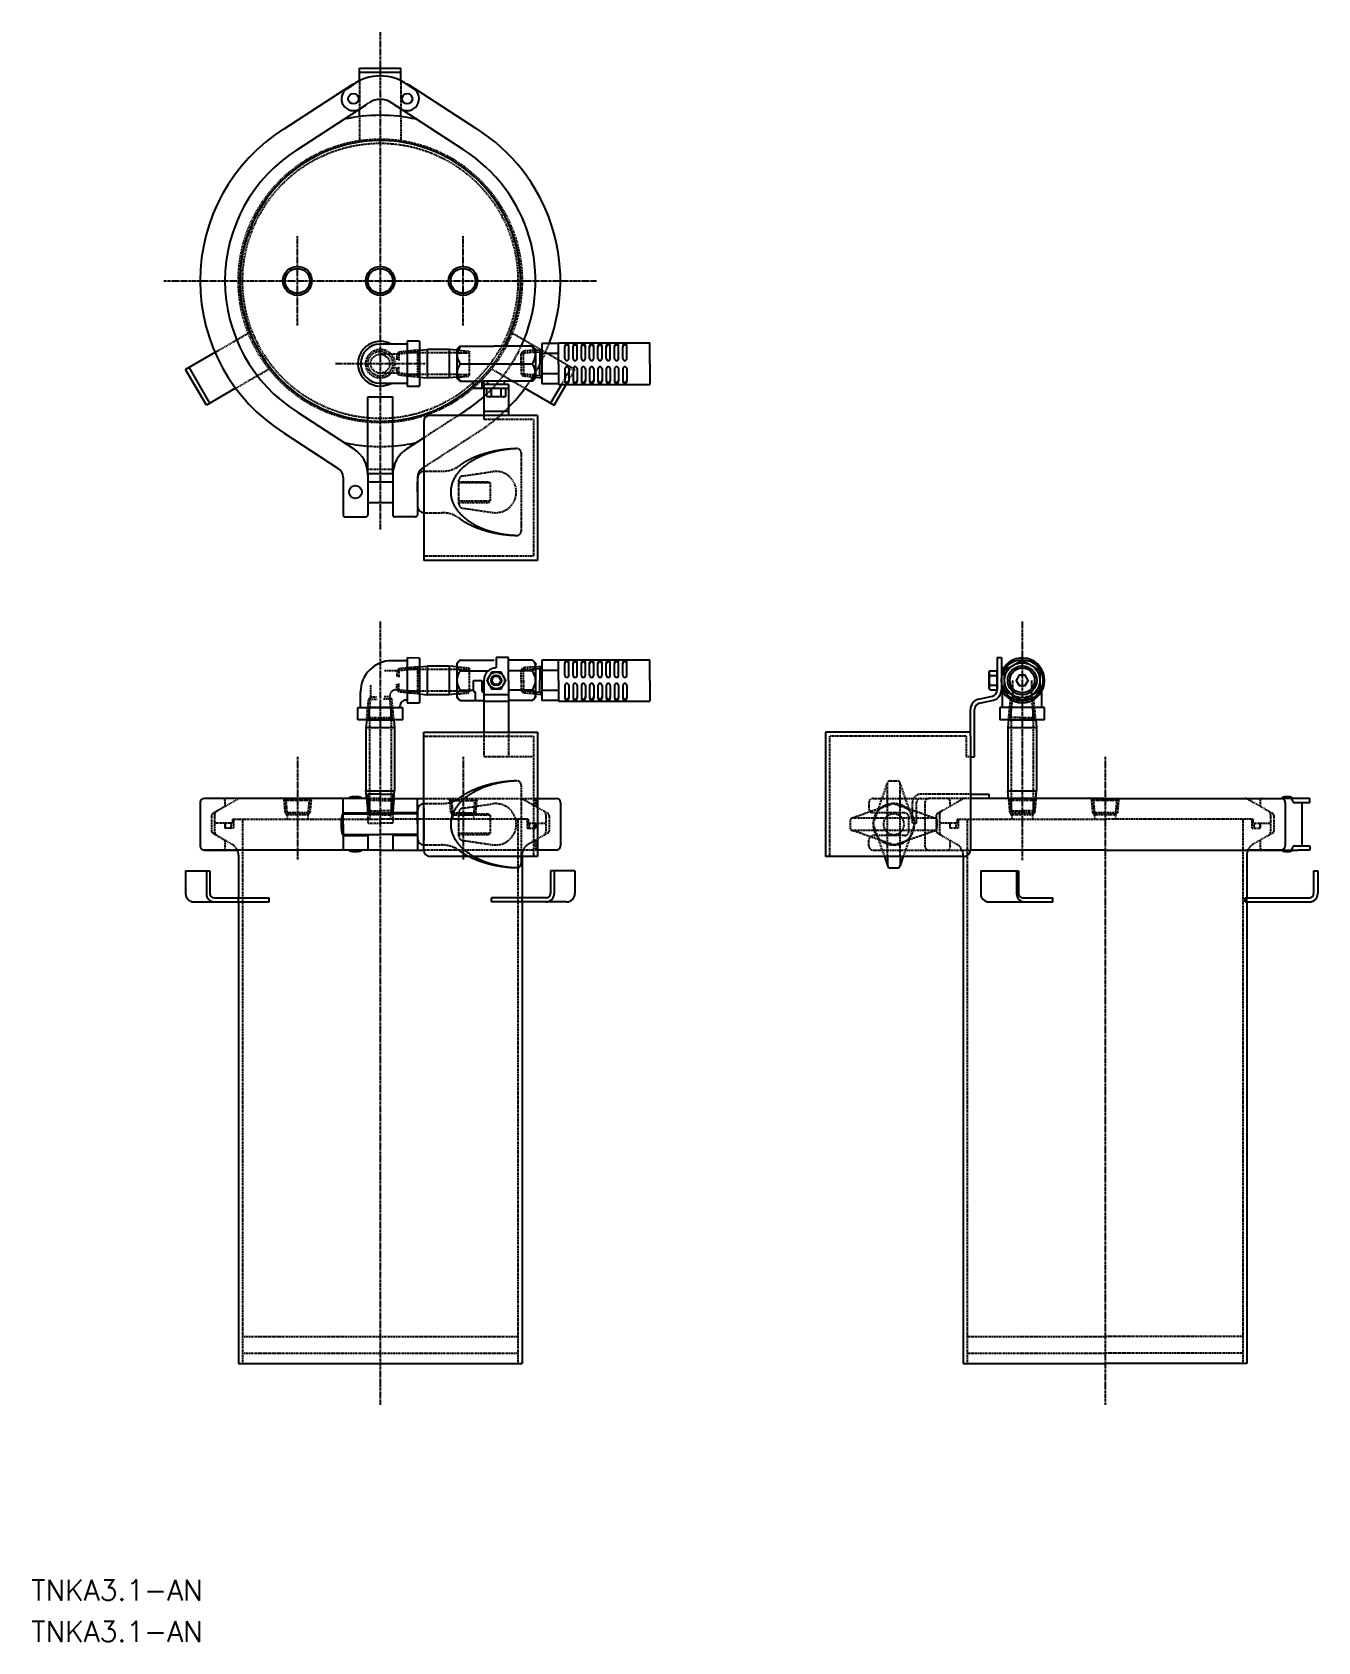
# Model space of a CAD drawing. Extents: x 248 to 869, y 18 to 796.
import ezdxf

# ---------------------------------------------------------------- set-up
doc = ezdxf.new("R2010")
doc.units = 0
doc.linetypes.add('CENTER', pattern=[2, 1.25, -0.25, 0.25, -0.25])
doc.linetypes.add('DASHED', pattern=[0.75, 0.5, -0.25])
doc.layers.get('0').update_dxf_attribs({"linetype": 'CONTINUOUS'})
doc.layers.add('CENTER', color=1, linetype='CENTER')
doc.styles.get("Standard").update_dxf_attribs({"font": 'txt.shx', "bigfont": 'bigfont.shx'})

msp = doc.modelspace()

# ---------------------------------------------------------------- texts
at = {"color": 7, "linetype": 'CONTINUOUS'}
for p in [(247.97, 38.07), (247.97, 18.07)]:
    msp.add_text('TNKA3.1-AN', height=10, dxfattribs=at).set_placement(p)

# ---------------------------------------------------------------- linework, layer by layer
at = {"color": 7, "linetype": 'CONTINUOUS'}
for p, q in [((406.5, 772.19), (406.5, 778.28)), ((406.5, 778.28), (426.5, 778.28)), ((426.5, 772.19), (426.5, 778.28)), ((370.01, 749.05), (402.69, 770.27)), ((400.37, 768.34), (402.88, 769.97)), ((406.5, 776.28), (426.5, 776.28)), ((432.63, 768.34), (430.11, 769.97)), ((462.99, 749.05), (430.31, 770.27)), ((376.48, 738.95), (409.22, 760.21)), ((406.5, 754.89), (406.5, 758.44)), ((406.63, 758.69), (411.05, 761.57)), ((426.37, 758.69), (421.94, 761.57)), ((456.52, 738.95), (423.78, 760.21)), ((426.5, 754.89), (426.5, 758.44)), ((435.5, 646.34), (429.55, 646.35)), ((429.55, 646.35), (429.55, 624.7)), ((435.5, 646.34), (435.5, 624.7)), ((502.6, 645.52), (546.6, 645.52)), ((502.6, 635.52), (502.6, 645.52)), ((546.6, 635.52), (546.6, 645.52)), ((336.66, 640.97), (322.5, 632.79)), ((429.55, 645.01), (416.5, 645.01)), ((429.5, 641.52), (429.5, 629.52)), ((435.5, 642.07), (439.2, 642.42)), ((435.5, 642.07), (435.5, 628.96)), ((439.2, 642.42), (439.2, 628.62)), ((449.8, 642.42), (439.2, 642.42)), ((449.8, 642.42), (449.8, 628.62)), ((453.5, 642.07), (449.8, 642.42)), ((455, 644.02), (453.5, 642.52)), ((453.5, 642.52), (453.5, 628.52)), ((453.5, 642.07), (453.5, 628.96)), ((455, 644.02), (471.5, 644.02)), ((490, 644.02), (471.5, 644.02)), ((490, 644.02), (491.5, 642.52)), ((491.5, 642.52), (491.5, 628.52)), ((491.5, 642.09), (494.6, 642.34)), ((491.5, 642.09), (491.5, 628.94)), ((491.5, 641.09), (493.6, 641.26)), ((494.6, 642.34), (493.6, 641.26)), ((493.6, 641.26), (493.6, 635.52)), ((494.6, 645.22), (494.6, 635.52)), ((502.6, 645.22), (494.6, 645.22)), ((502.6, 640.37), (494.6, 640.37)), ((505.6, 638.02), (505.6, 644.02)), ((507.6, 638.02), (507.6, 644.02)), ((509.6, 638.02), (509.6, 644.02)), ((511.6, 638.02), (511.6, 644.02)), ((513.6, 638.02), (513.6, 644.02)), ((515.6, 638.02), (515.6, 644.02)), ((517.6, 638.02), (517.6, 644.02)), ((519.6, 638.02), (519.6, 644.02)), ((521.6, 638.02), (521.6, 644.02)), ((523.6, 638.02), (523.6, 644.02)), ((525.6, 638.02), (525.6, 644.02)), ((527.6, 638.02), (527.6, 644.02)), ((529.6, 638.02), (529.6, 644.02)), ((531.6, 638.02), (531.6, 644.02)), ((533.6, 638.02), (533.6, 644.02)), ((535.6, 638.02), (535.6, 644.02)), ((332.5, 615.47), (322.5, 632.79)), ((334.23, 616.47), (324.23, 633.79)), ((455.31, 635.52), (489.69, 635.52)), ((491.5, 629.95), (493.6, 629.77)), ((493.6, 629.77), (493.6, 635.52)), ((494.6, 635.52), (494.6, 625.82)), ((502.6, 630.67), (494.6, 630.67)), ((502.6, 635.52), (502.6, 625.52)), ((505.6, 633.02), (505.6, 627.02)), ((507.6, 633.02), (507.6, 627.02)), ((509.6, 633.02), (509.6, 627.02)), ((511.6, 633.02), (511.6, 627.02)), ((513.6, 633.02), (513.6, 627.02)), ((515.6, 633.02), (515.6, 627.02)), ((517.6, 633.02), (517.6, 627.02)), ((519.6, 633.02), (519.6, 627.02)), ((521.6, 633.02), (521.6, 627.02)), ((523.6, 633.02), (523.6, 627.02)), ((525.6, 633.02), (525.6, 627.02)), ((527.6, 633.02), (527.6, 627.02)), ((529.6, 633.02), (529.6, 627.02)), ((531.6, 633.02), (531.6, 627.02)), ((533.6, 633.02), (533.6, 627.02)), ((535.6, 633.02), (535.6, 627.02)), ((546.6, 635.52), (546.6, 625.52)), ((346.66, 623.64), (332.5, 615.47)), ((429.55, 626.02), (416.5, 626.02)), ((429.55, 624.7), (435.5, 624.7)), ((435.5, 628.96), (439.2, 628.62)), ((449.8, 628.62), (439.2, 628.62)), ((453.5, 628.96), (449.8, 628.62)), ((455, 627.02), (453.5, 628.52)), ((455, 627.02), (465.86, 627.02)), ((461.5, 623.52), (461.5, 627.02)), ((466.5, 623.52), (461.5, 623.52)), ((465.5, 627.02), (465.5, 623.52)), ((477.14, 627.02), (465.86, 627.02)), ((466.5, 625.52), (466.5, 627.02)), ((478.5, 625.52), (466.5, 625.52)), ((466.5, 625.52), (466.5, 610.52)), ((478.5, 623.52), (466.5, 623.52)), ((477.12, 623.52), (467.88, 623.52)), ((467.88, 619.87), (467.88, 623.52)), ((468.5, 625.52), (468.5, 627.02)), ((470.19, 619.87), (470.19, 623.52)), ((474.81, 619.87), (474.81, 623.52)), ((476.5, 625.52), (476.5, 627.02)), ((477.12, 619.87), (477.12, 623.52)), ((490, 627.02), (477.14, 627.02)), ((478.5, 625.52), (478.5, 610.52)), ((486.35, 623.64), (500.5, 615.47)), ((490, 627.02), (491.5, 628.52)), ((491.5, 628.94), (494.6, 628.69)), ((494.6, 628.69), (493.6, 629.77)), ((502.6, 625.82), (494.6, 625.82)), ((503.99, 625.52), (498.77, 616.47)), ((500.5, 615.47), (506.3, 625.52)), ((502.6, 625.52), (546.6, 625.52)), ((410.5, 619.52), (422.5, 619.52)), ((410.5, 582.52), (410.5, 619.52)), ((422.5, 582.52), (422.5, 619.52)), ((468.5, 619.52), (467.88, 619.87)), ((476.5, 619.52), (468.5, 619.52)), ((476.5, 619.52), (477.12, 619.87)), ((376.48, 612.08), (403.67, 594.43)), ((437.5, 607.52), (437.5, 540.52)), ((492.5, 610.52), (440.5, 610.52)), ((456.52, 612.08), (454.11, 610.52)), ((466.5, 612.52), (478.5, 612.52)), ((492.5, 610.52), (492.5, 540.52)), ((370.01, 601.98), (396.22, 584.96)), ((437.5, 599.73), (429.33, 594.43)), ((436.78, 584.96), (437.5, 585.43)), ((398.5, 580.76), (398.5, 562.52)), ((410.5, 582.52), (422.5, 582.52)), ((410.5, 581.85), (410.5, 562.52)), ((410.5, 578.52), (422.5, 578.52)), ((422.5, 581.85), (422.5, 562.52)), ((434.5, 580.76), (434.5, 562.52)), ((434.5, 580.52), (434.5, 566.52)), ((434.5, 573.52), (434.5, 578.52)), ((410.5, 568.52), (422.5, 568.52)), ((434.5, 573.52), (434.5, 568.52)), ((399.5, 561.52), (409.5, 561.52)), ((433.5, 561.52), (423.5, 561.52)), ((492.5, 540.52), (437.5, 540.52)), ((429.55, 492.03), (422.02, 492.04)), ((435.5, 493.34), (429.55, 493.35)), ((429.55, 493.35), (429.55, 471.7)), ((435.5, 493.34), (435.5, 471.7)), ((455, 492.27), (453.5, 490.77)), ((453.5, 490.77), (453.5, 474.27)), ((455, 492.27), (471.5, 492.27)), ((472.5, 493.52), (472.5, 488.52)), ((478.5, 493.52), (472.5, 493.52)), ((478.5, 482.52), (478.5, 493.52)), ((490, 492.27), (478.5, 492.27)), ((490, 492.27), (491.5, 490.77)), ((491.5, 490.77), (491.5, 474.27)), ((502.6, 492.22), (494.6, 492.22)), ((494.6, 492.22), (494.6, 482.52)), ((502.6, 492.52), (546.6, 492.52)), ((502.6, 482.52), (502.6, 492.52)), ((505.6, 485.02), (505.6, 491.02)), ((507.6, 485.02), (507.6, 491.02)), ((509.6, 485.02), (509.6, 491.02)), ((511.6, 485.02), (511.6, 491.02)), ((513.6, 485.02), (513.6, 491.02)), ((515.6, 485.02), (515.6, 491.02)), ((517.6, 485.02), (517.6, 491.02)), ((519.6, 485.02), (519.6, 491.02)), ((521.6, 485.02), (521.6, 491.02)), ((523.6, 485.02), (523.6, 491.02)), ((525.6, 485.02), (525.6, 491.02)), ((527.6, 485.02), (527.6, 491.02)), ((529.6, 485.02), (529.6, 491.02)), ((531.6, 485.02), (531.6, 491.02)), ((533.6, 485.02), (533.6, 491.02)), ((535.6, 485.02), (535.6, 491.02)), ((546.6, 482.52), (546.6, 492.52)), ((714.5, 493.52), (716.5, 493.52)), ((714.5, 493.52), (714.5, 477.9)), ((716.5, 493.52), (716.5, 477.9)), ((435.5, 489.08), (439.2, 489.42)), ((435.5, 489.08), (435.5, 475.96)), ((439.2, 489.42), (439.2, 475.62)), ((449.8, 489.42), (439.2, 489.42)), ((449.8, 489.42), (449.8, 475.62)), ((453.5, 489.08), (449.8, 489.42)), ((453.5, 489.08), (453.5, 475.96)), ((455.31, 487.22), (468.76, 487.22)), ((461.5, 482.52), (465.5, 482.52)), ((461.5, 477.52), (461.5, 482.52)), ((465.5, 482.52), (465.5, 477.52)), ((466.5, 482.52), (466.5, 457.52)), ((489.69, 487.22), (478.5, 487.22)), ((478.5, 482.52), (478.5, 457.52)), ((491.5, 489.09), (494.6, 489.35)), ((491.5, 489.09), (491.5, 475.95)), ((491.5, 488.09), (493.6, 488.26)), ((494.6, 489.35), (493.6, 488.27)), ((493.6, 488.26), (493.6, 482.52)), ((493.6, 476.78), (493.6, 482.52)), ((502.6, 487.37), (494.6, 487.37)), ((494.6, 482.52), (494.6, 472.82)), ((502.6, 482.52), (502.6, 472.52)), ((546.6, 482.52), (546.6, 472.52)), ((710.5, 486.6), (710.85, 487.22)), ((710.5, 478.6), (710.5, 486.6)), ((710.85, 487.22), (714.5, 487.22)), ((710.85, 484.91), (714.5, 484.91)), ((714.5, 477.98), (714.5, 487.22)), ((716.5, 487.14), (718, 487.14)), ((407, 469.46), (407, 477.04)), ((435.5, 475.96), (439.2, 475.62)), ((449.8, 475.62), (439.2, 475.62)), ((453.5, 475.96), (449.8, 475.62)), ((455.31, 477.83), (461.5, 477.83)), ((462.5, 472.77), (462.5, 476.52)), ((465.5, 477.83), (466.5, 477.83)), ((478.5, 475.52), (466.5, 475.52)), ((489.69, 477.83), (478.5, 477.83)), ((491.5, 476.95), (493.6, 476.78)), ((491.5, 475.95), (494.6, 475.69)), ((494.6, 475.69), (493.6, 476.77)), ((502.6, 477.67), (494.6, 477.67)), ((505.6, 480.02), (505.6, 474.02)), ((507.6, 480.02), (507.6, 474.02)), ((509.6, 480.02), (509.6, 474.02)), ((511.6, 480.02), (511.6, 474.02)), ((513.6, 480.02), (513.6, 474.02)), ((515.6, 480.02), (515.6, 474.02)), ((517.6, 480.02), (517.6, 474.02)), ((519.6, 480.02), (519.6, 474.02)), ((521.6, 480.02), (521.6, 474.02)), ((523.6, 480.02), (523.6, 474.02)), ((525.6, 480.02), (525.6, 474.02)), ((527.6, 480.02), (527.6, 474.02)), ((529.6, 480.02), (529.6, 474.02)), ((531.6, 480.02), (531.6, 474.02)), ((533.6, 480.02), (533.6, 474.02)), ((535.6, 480.02), (535.6, 474.02)), ((705.37, 473.41), (712.17, 474.98)), ((710.5, 478.6), (710.85, 477.98)), ((710.85, 480.29), (714.5, 480.29)), ((710.85, 477.98), (714.5, 477.98)), ((716.5, 479.14), (718, 479.14)), ((717, 469.47), (717, 477.32)), ((736, 469.47), (736, 477.35)), ((405.68, 469.46), (427.32, 469.46)), ((405.68, 463.52), (405.68, 469.46)), ((426, 469.46), (426, 470.03)), ((427.32, 463.52), (427.32, 469.46)), ((429.55, 473.02), (429, 473.03)), ((429.55, 471.7), (435.5, 471.7)), ((455, 472.77), (453.5, 474.27)), ((455, 472.77), (466.5, 472.77)), ((466.5, 472.52), (478.5, 472.52)), ((490, 472.77), (478.5, 472.77)), ((490, 472.77), (491.5, 474.27)), ((502.6, 472.82), (494.6, 472.82)), ((502.6, 472.52), (546.6, 472.52)), ((701.5, 455.52), (701.5, 468.54)), ((703.5, 445.52), (703.5, 468.54)), ((705.82, 471.46), (712.62, 473.03)), ((715.68, 469.47), (715.68, 463.52)), ((737.33, 469.47), (715.68, 469.47)), ((737.32, 463.52), (737.33, 469.47)), ((427.32, 463.52), (405.68, 463.52)), ((409.94, 463.52), (409.6, 459.82)), ((409.6, 459.82), (423.4, 459.82)), ((409.6, 459.82), (409.6, 429.22)), ((409.94, 463.52), (423.06, 463.52)), ((423.06, 463.52), (423.4, 459.82)), ((423.4, 459.82), (423.4, 429.22)), ((737.32, 463.52), (715.68, 463.52)), ((719.94, 463.52), (719.6, 459.82)), ((719.6, 459.82), (719.6, 429.22)), ((719.6, 459.82), (733.4, 459.82)), ((719.94, 463.52), (733.06, 463.52)), ((733.06, 463.52), (733.4, 459.82)), ((733.4, 459.82), (733.4, 429.22)), ((437.5, 457.52), (492.5, 457.52)), ((437.5, 400.52), (437.5, 457.52)), ((492.5, 457.52), (492.5, 397.52)), ((631.5, 457.52), (631.5, 397.52)), ((701.5, 457.52), (631.5, 457.52)), ((701.5, 455.52), (701.5, 400.52)), ((701.5, 445.52), (703.5, 445.52)), ((409.94, 425.52), (409.6, 429.22)), ((409.6, 429.22), (423.4, 429.22)), ((423.06, 425.52), (423.4, 429.22)), ((719.6, 429.22), (733.4, 429.22)), ((719.94, 425.52), (719.6, 429.22)), ((733.06, 425.52), (733.4, 429.22)), ((329.5, 423.52), (329.5, 402.52)), ((340.5, 425.52), (331.5, 425.52)), ((410.5, 425.52), (331.5, 425.52)), ((348.73, 425.52), (340.5, 425.52)), ((398.5, 418.52), (398.5, 425.52)), ((416.5, 427.52), (410.5, 427.52)), ((410.5, 427.52), (410.5, 418.02)), ((410.5, 418.52), (410.5, 425.52)), ((416.5, 427.52), (422.5, 427.52)), ((422.5, 427.52), (422.5, 418.02)), ((422.5, 425.52), (437.5, 425.52)), ((422.5, 418.52), (422.5, 425.52)), ((434.5, 418.52), (434.5, 425.52)), ((434.5, 420.02), (434.5, 406.02)), ((492.5, 425.52), (501.5, 425.52)), ((503.5, 423.52), (503.5, 402.52)), ((701.5, 427.52), (710.5, 427.52)), ((766.5, 425.52), (701.5, 425.52)), ((710.5, 425.52), (710.5, 427.52)), ((766.5, 425.52), (851.5, 425.52)), ((834.27, 425.52), (842.5, 425.52)), ((842.5, 425.52), (851.5, 425.52)), ((865.5, 425.52), (851.5, 425.52)), ((853.5, 423.52), (853.5, 402.52)), ((857, 424.52), (857, 424.52)), ((858, 423.52), (861.58, 423.52)), ((861.58, 423.52), (865.5, 423.52)), ((861.58, 423.52), (861.58, 402.52)), ((865.5, 423.52), (865.5, 425.52)), ((398.5, 418.52), (410.5, 418.52)), ((398.5, 418.02), (416.5, 418.02)), ((398.5, 413.02), (398.5, 418.02)), ((398.5, 413.02), (398.5, 408.02)), ((401.4, 418.52), (401.4, 418.02)), ((401.4, 418.52), (401.4, 418.27)), ((401.4, 418.52), (401.4, 418.02)), ((407.6, 418.52), (407.6, 418.02)), ((434.5, 418.02), (416.5, 418.02)), ((434.5, 418.52), (422.5, 418.52)), ((434.5, 413.02), (434.5, 418.02)), ((434.5, 413.02), (434.5, 408.02)), ((398.5, 408.02), (416.5, 408.02)), ((398.5, 407.52), (410.5, 407.52)), ((398.5, 407.52), (398.5, 400.52)), ((401.4, 407.52), (401.4, 408.02)), ((401.4, 407.52), (401.4, 408.02)), ((401.4, 407.52), (401.4, 407.77)), ((407.6, 407.52), (407.6, 408.02)), ((410.5, 407.52), (410.5, 400.52)), ((434.5, 408.02), (416.5, 408.02)), ((422.5, 407.52), (422.5, 400.52)), ((434.5, 407.52), (422.5, 407.52)), ((434.5, 407.52), (434.5, 400.52)), ((331.5, 400.52), (340.5, 400.52)), ((416.5, 400.52), (331.5, 400.52)), ((340.5, 400.52), (348, 400.52)), ((348, 398.16), (348, 377.52)), ((416.5, 400.52), (437.5, 400.52)), ((492.5, 397.52), (440.5, 397.52)), ((484.5, 397.52), (484.5, 394.05)), ((485, 397.52), (485, 398.16)), ((485, 397.52), (485, 377.52)), ((501.5, 400.52), (492.5, 400.52)), ((698.5, 397.52), (631.5, 397.52)), ((659.93, 397.52), (661.5, 393.05)), ((661.5, 397.52), (661.5, 393.05)), ((667.5, 397.52), (667.5, 393.05)), ((669.07, 397.52), (667.5, 393.05)), ((698, 398.16), (698, 152.52)), ((766.5, 400.52), (701.5, 400.52)), ((766.5, 400.52), (851.5, 400.52)), ((842.5, 400.52), (835, 400.52)), ((835, 398.16), (835, 377.51)), ((851.5, 400.52), (842.5, 400.52)), ((851.5, 400.52), (859.58, 400.52)), ((857, 401.52), (857, 401.52)), ((858, 402.52), (861.58, 402.52)), ((865.5, 400.52), (859.58, 400.52)), ((861.58, 402.52), (865.5, 402.52)), ((865.5, 402.52), (865.5, 400.52)), ((322.5, 390.52), (334.23, 390.52)), ((322.5, 390.52), (322.5, 379.52)), ((332.5, 390.52), (332.5, 379.52)), ((334.23, 390.52), (334.23, 379.52)), ((498.77, 390.52), (498.77, 379.52)), ((510.5, 390.52), (498.77, 390.52)), ((500.5, 390.52), (500.5, 379.52)), ((510.5, 390.52), (510.5, 379.52)), ((662.5, 392.05), (666.5, 392.05)), ((662.5, 392.05), (666.5, 392.05)), ((706.46, 390.51), (706.46, 379.51)), ((706.46, 390.51), (724.78, 390.51)), ((723.78, 390.51), (723.78, 379.51)), ((724.78, 390.51), (724.78, 379.51)), ((867.27, 390.51), (867.27, 379.51)), ((867.27, 390.51), (869.27, 390.51)), ((869.27, 390.51), (869.27, 379.51)), ((326.5, 375.52), (362.81, 375.52)), ((336.23, 377.52), (362.81, 377.52)), ((348, 375.52), (348, 152.52)), ((362.81, 375.52), (362.81, 377.52)), ((496.77, 377.52), (470.19, 377.52)), ((470.19, 375.52), (470.19, 377.52)), ((506.5, 375.52), (470.19, 375.52)), ((485, 375.52), (485, 152.52)), ((710.46, 375.51), (741.28, 375.51)), ((726.78, 377.51), (741.28, 377.51)), ((741.28, 375.51), (741.28, 377.51)), ((834.27, 377.51), (865.27, 377.51)), ((834.27, 375.51), (834.27, 377.51)), ((834.27, 375.51), (865.27, 375.51)), ((835, 375.51), (835, 152.52)), ((348, 152.52), (485, 152.52)), ((698, 152.52), (766.5, 152.52)), ((835, 152.52), (766.5, 152.52))]:
    msp.add_line(p, q, dxfattribs=at)
at = {"color": 3, "linetype": 'DASHED'}
for p, q in [((406.5, 772.19), (406.5, 758.44)), ((426.5, 772.19), (426.5, 758.44)), ((406.5, 754.89), (406.5, 743.28)), ((426.5, 754.89), (426.5, 743.28)), ((336.66, 640.97), (352.81, 650.29)), ((510.5, 632.79), (480.19, 650.29)), ((424.51, 640.1), (416.51, 640.1)), ((424.51, 640.1), (424.5, 637.09)), ((425.51, 641.1), (424.51, 640.1)), ((434.51, 641.09), (424.51, 640.1)), ((425.51, 641.1), (425.5, 637.09)), ((435.51, 642.09), (425.51, 641.1)), ((435.5, 642.07), (429.5, 641.52)), ((435.5, 640.77), (429.5, 640.77)), ((434.51, 641.09), (434.49, 629.94)), ((435.51, 642.09), (434.51, 641.09)), ((453.5, 640.77), (435.5, 640.77)), ((453.5, 642.07), (459.5, 641.52)), ((453.5, 640.77), (459.5, 640.77)), ((459.5, 641.52), (459.5, 629.52)), ((485.6, 641.6), (484.6, 640.52)), ((491.5, 641.09), (484.6, 640.52)), ((484.6, 635.52), (484.6, 640.52)), ((484.6, 635.52), (484.6, 640.52)), ((491.5, 642.09), (485.6, 641.6)), ((485.6, 635.52), (485.6, 641.6)), ((346.66, 623.64), (362.81, 632.97)), ((424.49, 630.96), (416.5, 630.93)), ((424.49, 630.96), (424.5, 633.97)), ((425.49, 629.96), (424.49, 630.96)), ((434.49, 629.94), (424.49, 630.96)), ((425.49, 629.96), (425.5, 633.97)), ((435.49, 628.94), (425.49, 629.96)), ((435.5, 630.27), (429.5, 630.27)), ((435.49, 628.94), (434.49, 629.94)), ((453.5, 630.27), (435.5, 630.27)), ((453.5, 630.27), (459.5, 630.27)), ((486.35, 623.64), (470.19, 632.97)), ((484.6, 635.52), (484.6, 630.52)), ((484.6, 635.52), (484.6, 630.52)), ((491.5, 629.95), (484.6, 630.52)), ((485.6, 629.44), (484.6, 630.52)), ((485.6, 635.52), (485.6, 629.44)), ((508.77, 633.79), (503.99, 625.52)), ((510.5, 632.79), (506.3, 625.52)), ((435.5, 628.96), (429.5, 629.52)), ((453.5, 628.96), (459.5, 629.52)), ((491.5, 628.95), (485.6, 629.44)), ((437.5, 599.73), (454.11, 610.52)), ((466.5, 610.52), (466.5, 608.52)), ((490.5, 608.52), (466.5, 608.52)), ((490.5, 608.52), (490.5, 542.52)), ((462.99, 601.98), (437.5, 585.43)), ((484.5, 592.48), (484.5, 558.02)), ((410.5, 584.52), (422.5, 584.52)), ((437.5, 583.52), (446.12, 583.52)), ((456.21, 581.27), (470.7, 583.4)), ((437.5, 581.13), (437.5, 565.9)), ((454.5, 567.74), (454.5, 579.29)), ((454.5, 578.52), (468.95, 578.52)), ((469.5, 577.97), (454.5, 577.97)), ((468.95, 578.52), (469.5, 577.97)), ((469.5, 577.97), (469.5, 569.07)), ((469.5, 569.07), (454.5, 569.07)), ((454.5, 568.52), (468.95, 568.52)), ((468.95, 568.52), (469.5, 569.07)), ((437.5, 563.52), (446.12, 563.52)), ((456.21, 565.77), (470.7, 563.64)), ((484.5, 558.02), (484.5, 554.55)), ((490.5, 542.52), (437.5, 542.52)), ((425.56, 487.1), (418.56, 487.11)), ((424.51, 487.1), (424.5, 484.09)), ((425.51, 488.1), (424.51, 487.1)), ((434.51, 488.09), (424.51, 487.1)), ((425.51, 488.1), (425.5, 484.09)), ((435.51, 489.09), (425.51, 488.1)), ((435.5, 489.08), (429.5, 488.52)), ((429.5, 488.52), (429.5, 476.52)), ((435.5, 487.77), (429.5, 487.77)), ((434.51, 488.09), (434.49, 476.94)), ((435.51, 489.09), (434.51, 488.09)), ((453.5, 487.77), (435.5, 487.77)), ((453.5, 489.08), (459.5, 488.52)), ((453.5, 487.77), (459.5, 487.77)), ((459.5, 488.52), (459.5, 476.52)), ((485.6, 488.61), (484.6, 487.52)), ((491.5, 488.09), (484.6, 487.52)), ((484.6, 482.52), (484.6, 487.52)), ((484.6, 482.52), (484.6, 487.52)), ((484.6, 482.52), (484.6, 477.52)), ((484.6, 482.52), (484.6, 477.52)), ((491.5, 489.09), (485.6, 488.61)), ((485.6, 482.52), (485.6, 488.61)), ((485.6, 482.52), (485.6, 476.44)), ((721.94, 474.52), (721.95, 482.52)), ((731.09, 474.51), (731.1, 482.52)), ((410.93, 473.52), (411.93, 474.52)), ((410.93, 464.52), (411.93, 474.52)), ((411.93, 474.52), (411.93, 480.5)), ((411.93, 474.52), (414.94, 474.52)), ((421.07, 474.52), (418.06, 474.52)), ((421.07, 474.52), (421.07, 474.96)), ((422.07, 473.52), (421.07, 474.52)), ((422.07, 464.52), (421.07, 474.52)), ((424.49, 477.96), (424.08, 477.96)), ((424.49, 477.96), (424.5, 480.97)), ((425.49, 476.96), (424.49, 477.96)), ((434.49, 476.94), (424.49, 477.96)), ((425.49, 476.96), (425.5, 480.97)), ((435.49, 475.94), (425.49, 476.96)), ((435.5, 477.27), (429.5, 477.27)), ((435.5, 475.96), (429.5, 476.52)), ((435.49, 475.94), (434.49, 476.94)), ((453.5, 477.27), (435.5, 477.27)), ((453.5, 477.27), (459.5, 477.27)), ((453.5, 475.96), (459.5, 476.52)), ((485.6, 476.44), (484.6, 477.52)), ((491.5, 476.95), (484.6, 477.52)), ((491.5, 475.95), (485.6, 476.44)), ((720.92, 464.52), (721.94, 474.52)), ((720.94, 473.52), (721.94, 474.52)), ((721.94, 474.52), (724.95, 474.52)), ((731.09, 474.51), (728.07, 474.51)), ((732.08, 473.51), (731.09, 474.51)), ((732.07, 464.51), (731.09, 474.51)), ((409.93, 463.52), (410.93, 473.52)), ((409.94, 463.52), (410.5, 469.52)), ((410.5, 469.52), (422.5, 469.52)), ((410.93, 473.52), (414.94, 473.52)), ((411.25, 463.52), (411.25, 469.52)), ((422.07, 473.52), (418.06, 473.52)), ((421.75, 463.52), (421.75, 469.52)), ((423.07, 463.52), (422.07, 473.52)), ((423.06, 463.52), (422.5, 469.52)), ((719.92, 463.53), (720.94, 473.52)), ((719.94, 463.52), (720.5, 469.52)), ((720.5, 469.52), (732.5, 469.52)), ((720.94, 473.52), (724.95, 473.52)), ((721.25, 463.52), (721.25, 469.52)), ((732.08, 473.51), (728.07, 473.51)), ((731.75, 463.52), (731.75, 469.52)), ((733.07, 463.51), (732.08, 473.51)), ((733.06, 463.52), (732.5, 469.52)), ((409.93, 463.52), (410.93, 464.52)), ((410.93, 464.52), (422.07, 464.52)), ((411.25, 463.52), (411.25, 425.52)), ((421.75, 463.52), (421.75, 425.52)), ((423.07, 463.52), (422.07, 464.52)), ((719.92, 463.53), (720.92, 464.52)), ((732.07, 464.51), (720.92, 464.52)), ((721.25, 463.52), (721.25, 425.52)), ((731.75, 463.52), (731.75, 425.52)), ((733.07, 463.51), (732.07, 464.51)), ((437.5, 455.52), (490.5, 455.52)), ((466.5, 457.52), (466.5, 445.52)), ((478.5, 457.52), (478.5, 445.52)), ((490.5, 455.52), (490.5, 397.52)), ((633.5, 455.52), (633.5, 397.52)), ((699.5, 455.52), (633.5, 455.52)), ((699.5, 455.52), (699.5, 445.52)), ((490.5, 445.52), (466.5, 445.52)), ((701.5, 445.52), (699.5, 445.52)), ((484.5, 431.98), (484.5, 397.52)), ((654.5, 413.02), (661.5, 432.98)), ((654.5, 413.02), (661.5, 432.98)), ((661.5, 397.52), (661.5, 432.98)), ((662.5, 433.98), (666.5, 433.98)), ((662.5, 433.98), (666.5, 433.98)), ((674.5, 413.02), (667.5, 432.98)), ((674.5, 413.02), (667.5, 432.98)), ((667.5, 397.52), (667.5, 432.98)), ((335.5, 418.19), (347.73, 425.25)), ((341.5, 424.52), (341.5, 421.65)), ((369.87, 425.52), (370.87, 424.52)), ((369.87, 425.52), (370.5, 418.52)), ((383.04, 424.52), (369.96, 424.52)), ((370.87, 424.52), (371.5, 417.52)), ((382.13, 424.52), (381.5, 417.52)), ((383.13, 425.52), (382.13, 424.52)), ((383.13, 425.52), (382.5, 418.52)), ((409.88, 425.52), (410.5, 418.52)), ((409.88, 425.52), (410.88, 424.52)), ((409.94, 425.52), (410.5, 419.52)), ((416.5, 424.52), (409.96, 424.52)), ((416.5, 425.52), (410.5, 425.52)), ((410.88, 424.52), (411.5, 417.52)), ((411.25, 425.52), (411.25, 419.52)), ((416.5, 425.52), (422.5, 425.52)), ((416.5, 424.52), (423.04, 424.52)), ((422.13, 424.52), (421.5, 417.52)), ((421.75, 425.52), (421.75, 419.52)), ((423.13, 425.52), (422.13, 424.52)), ((423.13, 425.52), (422.5, 418.52)), ((423.06, 425.52), (422.5, 419.52)), ((437.5, 425.52), (492.5, 425.52)), ((437.5, 423.02), (446.12, 423.02)), ((437.5, 420.63), (437.5, 405.4)), ((449.88, 425.52), (450.5, 418.52)), ((449.88, 425.52), (450.88, 424.52)), ((449.97, 424.52), (463.04, 424.52)), ((450.88, 424.52), (451.5, 417.52)), ((456.21, 420.77), (470.7, 422.9)), ((462.13, 424.52), (461.5, 417.52)), ((463.13, 425.52), (462.13, 424.52)), ((463.13, 425.52), (462.5, 418.52)), ((497.5, 418.19), (485.27, 425.25)), ((491.5, 424.52), (491.5, 421.65)), ((664.5, 423.02), (644.53, 416.02)), ((664.5, 423.02), (644.53, 416.02)), ((652.5, 423.52), (652.5, 420.52)), ((654.5, 425.52), (681.5, 425.52)), ((664.5, 423.02), (684.47, 416.02)), ((664.5, 423.02), (684.47, 416.02)), ((673.5, 413.52), (673.5, 423.52)), ((675.5, 413.52), (675.5, 423.52)), ((701.5, 427.52), (677.5, 427.52)), ((679.5, 423.52), (679.5, 402.52)), ((701.5, 425.52), (681.5, 425.52)), ((685.5, 418.19), (697.73, 425.25)), ((691.5, 424.52), (691.5, 421.65)), ((719.87, 425.52), (720.5, 418.52)), ((719.87, 425.52), (720.87, 424.52)), ((719.94, 425.52), (720.5, 419.52)), ((733.04, 424.52), (719.96, 424.52)), ((720.87, 424.52), (721.5, 417.52)), ((721.25, 425.52), (721.25, 419.52)), ((732.13, 424.52), (731.5, 417.52)), ((731.75, 425.52), (731.75, 419.52)), ((733.13, 425.52), (732.13, 424.52)), ((733.13, 425.52), (732.5, 418.52)), ((733.06, 425.52), (732.5, 419.52)), ((759.87, 425.52), (760.87, 424.52)), ((759.87, 425.52), (760.5, 418.52)), ((773.04, 424.52), (759.96, 424.52)), ((760.87, 424.52), (761.5, 417.52)), ((772.13, 424.52), (771.5, 417.52)), ((773.13, 425.52), (772.13, 424.52)), ((773.13, 425.52), (772.5, 418.52)), ((847.5, 418.19), (835.27, 425.25)), ((841.5, 424.52), (841.5, 421.65)), ((335, 417.32), (335, 409.71)), ((336.5, 417.61), (336.5, 409.42)), ((345.6, 413.52), (336.5, 413.52)), ((341.5, 413.52), (341.5, 411.12)), ((345.1, 415.52), (345.1, 413.52)), ((345.1, 415.52), (416.5, 415.52)), ((345.6, 415.52), (345.6, 411.12)), ((350, 415.52), (350, 152.52)), ((382.5, 418.52), (370.5, 418.52)), ((370.5, 418.52), (371.5, 417.52)), ((381.5, 417.52), (371.5, 417.52)), ((371.5, 417.52), (371.5, 415.52)), ((382.5, 418.52), (381.5, 417.52)), ((381.5, 417.52), (381.5, 415.52)), ((410.5, 419.52), (416.5, 419.52)), ((416.5, 418.52), (410.5, 418.52)), ((410.5, 418.52), (411.5, 417.52)), ((410.5, 418.02), (410.5, 413.52)), ((410.5, 413.52), (416.5, 413.52)), ((411.5, 417.52), (411.5, 415.52)), ((416.5, 417.52), (411.5, 417.52)), ((422.5, 419.52), (416.5, 419.52)), ((416.5, 418.52), (422.5, 418.52)), ((416.5, 417.52), (421.5, 417.52)), ((487.9, 415.52), (416.5, 415.52)), ((422.5, 413.52), (416.5, 413.52)), ((422.5, 418.52), (421.5, 417.52)), ((421.5, 417.52), (421.5, 415.52)), ((422.5, 418.02), (422.5, 413.52)), ((450.5, 418.52), (462.5, 418.52)), ((450.5, 418.52), (451.5, 417.52)), ((451.5, 417.52), (451.5, 415.52)), ((451.5, 417.52), (461.5, 417.52)), ((454.5, 407.24), (454.5, 418.79)), ((454.5, 418.02), (468.95, 418.02)), ((469.5, 417.47), (454.5, 417.47)), ((462.5, 418.52), (461.5, 417.52)), ((461.5, 417.52), (461.5, 415.52)), ((468.95, 418.02), (469.5, 417.47)), ((469.5, 417.47), (469.5, 408.57)), ((483, 415.52), (483, 152.52)), ((487.4, 415.52), (487.4, 411.12)), ((487.4, 413.52), (496.5, 413.52)), ((487.9, 415.52), (487.9, 413.52)), ((491.5, 413.52), (491.5, 411.12)), ((496.5, 417.61), (496.5, 409.42)), ((498, 417.32), (498, 409.71)), ((643.53, 411.02), (643.53, 415.02)), ((643.53, 411.02), (643.53, 415.02)), ((684.47, 416.02), (644.53, 416.02)), ((684.47, 416.02), (644.53, 416.02)), ((669.75, 418.52), (654.5, 418.52)), ((654.5, 413.02), (659.93, 397.52)), ((674.5, 413.02), (669.07, 397.52)), ((671.75, 409.52), (671.75, 416.52)), ((675.5, 413.52), (673.5, 413.52)), ((685, 417.32), (685, 409.71)), ((685.47, 411.02), (685.47, 415.02)), ((685.47, 411.02), (685.47, 415.02)), ((686.5, 417.61), (686.5, 409.42)), ((695.6, 413.52), (686.5, 413.52)), ((691.5, 413.52), (691.5, 411.12)), ((695.1, 415.52), (766.5, 415.52)), ((695.1, 415.52), (695.1, 413.52)), ((695.6, 415.52), (695.6, 411.12)), ((700, 415.52), (700, 152.52)), ((720.5, 419.52), (726.5, 419.52)), ((720.5, 418.52), (721.5, 417.52)), ((732.5, 418.52), (720.5, 418.52)), ((721.5, 417.52), (721.5, 415.52)), ((731.5, 417.52), (721.5, 417.52)), ((732.5, 419.52), (726.5, 419.52)), ((732.5, 418.52), (731.5, 417.52)), ((731.5, 417.52), (731.5, 415.52)), ((772.5, 418.52), (760.5, 418.52)), ((760.5, 418.52), (761.5, 417.52)), ((771.5, 417.52), (761.5, 417.52)), ((761.5, 417.52), (761.5, 415.52)), ((837.9, 415.52), (766.5, 415.52)), ((772.5, 418.52), (771.5, 417.52)), ((771.5, 417.52), (771.5, 415.52)), ((833, 415.52), (833, 152.52)), ((837.4, 415.52), (837.4, 411.12)), ((837.4, 413.52), (846.5, 413.52)), ((837.9, 415.52), (837.9, 413.52)), ((841.5, 413.52), (841.5, 411.12)), ((846.5, 417.61), (846.5, 409.42)), ((848, 417.32), (848, 409.71)), ((335.5, 408.84), (345, 403.36)), ((345.6, 411.12), (341.5, 411.12)), ((341.5, 405.38), (341.5, 401.52)), ((469.5, 408.57), (454.5, 408.57)), ((454.5, 408.02), (468.95, 408.02)), ((456.21, 405.27), (470.7, 403.14)), ((468.95, 408.02), (469.5, 408.57)), ((487.4, 411.12), (491.5, 411.12)), ((497.5, 408.84), (488, 403.36)), ((491.5, 405.38), (491.5, 401.52)), ((664.5, 403.02), (644.53, 410.02)), ((664.5, 403.02), (644.53, 410.02)), ((684.47, 410.02), (644.53, 410.02)), ((684.47, 410.02), (644.53, 410.02)), ((652.5, 402.52), (652.5, 405.52)), ((669.75, 407.52), (654.5, 407.52)), ((664.5, 403.02), (684.47, 410.02)), ((664.5, 403.02), (684.47, 410.02)), ((685.5, 408.84), (695, 403.36)), ((695.6, 411.12), (691.5, 411.12)), ((691.5, 405.38), (691.5, 401.52)), ((837.4, 411.12), (841.5, 411.12)), ((847.5, 408.84), (838, 403.36)), ((841.5, 405.38), (841.5, 401.52)), ((437.5, 403.02), (446.12, 403.02)), ((492.5, 400.52), (437.5, 400.52)), ((654.5, 400.52), (681.5, 400.52)), ((681.5, 400.52), (701.5, 400.52)), ((348, 375.52), (348, 377.52)), ((485, 375.52), (485, 377.52)), ((835, 375.51), (835, 377.51)), ((350, 165.52), (416.5, 165.52)), ((416.5, 165.52), (483, 165.52)), ((700, 165.52), (766.5, 165.52)), ((833, 165.52), (766.5, 165.52)), ((350, 157.52), (416.5, 157.52)), ((416.5, 157.52), (483, 157.52)), ((700, 157.52), (766.5, 157.52)), ((833, 157.52), (766.5, 157.52))]:
    msp.add_line(p, q, dxfattribs=at)
at = {"color": 7, "linetype": 'CONTINUOUS'}
for points in [[(735, 477.61), (726.5, 472.7), (718, 477.61), (718, 487.42), (726.5, 492.33), (735, 487.42)], [(470.19, 486.52), (467.88, 482.52), (470.19, 478.52), (474.81, 478.52), (477.12, 482.52), (474.81, 486.52)], [(727.94, 480.02), (729.38, 482.52), (727.94, 485.02), (725.05, 485.02), (723.61, 482.52), (725.05, 480.02)]]:
    msp.add_lwpolyline(points, close=True, dxfattribs=at)
at = {"color": 3, "linetype": 'DASHED'}
for points in [[(482.43, 594.48, 0), (481.81, 594.45, 0), (481.19, 594.42, 0), (480.57, 594.38, 0), (479.95, 594.33, 0), (479.34, 594.27, 0), (478.72, 594.21, 0), (478.11, 594.14, 0), (477.5, 594.07, 0), (476.89, 593.98, 0), (476.29, 593.89, 0), (475.69, 593.8, 0), (475.09, 593.7, 0), (474.49, 593.59, 0), (473.9, 593.47, 0), (473.31, 593.35, 0), (472.73, 593.22, 0), (472.15, 593.08, 0), (471.57, 592.94, 0), (471, 592.79, 0), (470.43, 592.63, 0), (469.87, 592.47, 0), (469.31, 592.3, 0), (468.75, 592.13, 0), (468.21, 591.95, 0), (467.66, 591.76, 0), (467.13, 591.57, 0), (466.59, 591.37, 0), (466.07, 591.16, 0), (465.55, 590.95, 0), (465.04, 590.74, 0), (464.53, 590.51, 0), (464.03, 590.28, 0), (463.54, 590.05, 0), (463.05, 589.81, 0), (462.57, 589.57, 0), (462.1, 589.32, 0), (461.64, 589.06, 0), (461.18, 588.8, 0), (460.73, 588.53, 0), (460.29, 588.26, 0), (459.86, 587.99, 0), (459.44, 587.71, 0), (459.02, 587.42, 0), (458.61, 587.13, 0), (458.21, 586.84, 0), (457.82, 586.54, 0), (457.44, 586.23, 0), (457.07, 585.93, 0), (456.71, 585.62, 0), (456.36, 585.3, 0), (456.01, 584.98, 0), (455.68, 584.66, 0), (455.35, 584.33, 0), (455.04, 584, 0), (454.73, 583.66, 0), (454.44, 583.33, 0), (454.15, 582.98, 0), (453.88, 582.64, 0), (453.61, 582.29, 0), (453.36, 581.94, 0), (453.11, 581.59, 0), (452.88, 581.23, 0), (452.66, 580.87, 0), (452.44, 580.51, 0), (452.24, 580.15, 0), (452.05, 579.79, 0), (451.87, 579.42, 0), (451.7, 579.05, 0), (451.54, 578.68, 0), (451.4, 578.3, 0), (451.26, 577.93, 0), (451.13, 577.55, 0), (451.02, 577.18, 0), (450.92, 576.8, 0), (450.83, 576.42, 0), (450.75, 576.04, 0), (450.68, 575.66, 0), (450.62, 575.27, 0), (450.57, 574.89, 0), (450.54, 574.51, 0), (450.51, 574.12, 0), (450.5, 573.74, 0), (450.5, 573.36, 0), (450.51, 572.97, 0), (450.53, 572.59, 0), (450.57, 572.21, 0), (450.61, 571.82, 0), (450.67, 571.44, 0), (450.73, 571.06, 0), (450.81, 570.68, 0), (450.9, 570.3, 0), (451, 569.92, 0), (451.11, 569.54, 0), (451.24, 569.17, 0), (451.37, 568.79, 0), (451.52, 568.42, 0), (451.68, 568.05, 0), (451.84, 567.68, 0), (452.02, 567.31, 0), (452.21, 566.94, 0), (452.41, 566.58, 0), (452.62, 566.22, 0), (452.84, 565.86, 0), (453.07, 565.5, 0), (453.32, 565.15, 0), (453.57, 564.8, 0), (453.83, 564.45, 0), (454.11, 564.11, 0), (454.39, 563.76, 0), (454.68, 563.43, 0), (454.99, 563.09, 0), (455.3, 562.76, 0), (455.62, 562.43, 0), (455.96, 562.11, 0), (456.3, 561.79, 0), (456.65, 561.47, 0), (457.01, 561.16, 0), (457.38, 560.85, 0), (457.76, 560.55, 0), (458.15, 560.25, 0), (458.55, 559.95, 0), (458.95, 559.66, 0), (459.37, 559.37, 0), (459.79, 559.09, 0), (460.22, 558.82, 0), (460.66, 558.54, 0), (461.11, 558.28, 0), (461.56, 558.02, 0)], [(482.44, 594.49, 0), (482.19, 594.48, 0), (481.94, 594.47, 0), (481.69, 594.46, 0), (481.44, 594.45, 0), (481.19, 594.43, 0), (480.94, 594.42, 0), (480.69, 594.41, 0), (480.44, 594.39, 0), (480.19, 594.38, 0), (479.94, 594.36, 0), (479.7, 594.34, 0), (479.45, 594.32, 0), (479.2, 594.3, 0), (478.95, 594.28, 0), (478.7, 594.26, 0), (478.46, 594.24, 0), (478.21, 594.22, 0), (477.96, 594.19, 0), (477.72, 594.17, 0), (477.47, 594.14, 0), (477.23, 594.12, 0), (476.98, 594.09, 0), (476.74, 594.06, 0), (476.49, 594.03, 0), (476.25, 594, 0), (476, 593.97, 0), (475.76, 593.93, 0), (475.52, 593.9, 0), (475.27, 593.87, 0), (475.03, 593.83, 0), (474.79, 593.8, 0), (474.55, 593.76, 0), (474.31, 593.72, 0), (474.06, 593.68, 0), (473.82, 593.64, 0), (473.58, 593.6, 0), (473.35, 593.56, 0), (473.11, 593.52, 0), (472.87, 593.48, 0), (472.63, 593.43, 0), (472.39, 593.39, 0), (472.16, 593.34, 0), (471.92, 593.29, 0), (471.69, 593.25, 0), (471.45, 593.2, 0), (471.22, 593.15, 0), (470.98, 593.1, 0), (470.75, 593.05, 0), (470.52, 592.99, 0), (470.29, 592.94, 0), (470.05, 592.89, 0), (469.82, 592.83, 0), (469.59, 592.78, 0), (469.36, 592.72, 0), (469.13, 592.66, 0), (468.91, 592.61, 0), (468.68, 592.55, 0), (468.45, 592.49, 0), (468.23, 592.42, 0), (468, 592.36, 0), (467.78, 592.3, 0), (467.55, 592.24, 0), (467.33, 592.17, 0), (467.11, 592.11, 0), (466.89, 592.04, 0), (466.67, 591.98, 0), (466.45, 591.91, 0), (466.23, 591.84, 0), (466.01, 591.77, 0), (465.79, 591.7, 0), (465.58, 591.63, 0), (465.36, 591.56, 0), (465.15, 591.49, 0), (464.93, 591.41, 0), (464.72, 591.34, 0), (464.51, 591.27, 0), (464.3, 591.19, 0), (464.09, 591.11, 0), (463.88, 591.04, 0), (463.67, 590.96, 0), (463.46, 590.88, 0), (463.25, 590.8, 0), (463.05, 590.72, 0), (462.84, 590.64, 0), (462.64, 590.56, 0), (462.44, 590.47, 0), (462.24, 590.39, 0), (462.04, 590.31, 0), (461.84, 590.22, 0), (461.64, 590.14, 0), (461.44, 590.05, 0), (461.24, 589.96, 0), (461.05, 589.88, 0), (460.85, 589.79, 0), (460.66, 589.7, 0), (460.47, 589.61, 0), (460.28, 589.52, 0), (460.08, 589.43, 0), (459.9, 589.33, 0), (459.71, 589.24, 0), (459.52, 589.15, 0), (459.33, 589.05, 0), (459.15, 588.96, 0), (458.97, 588.86, 0), (458.79, 588.77, 0), (458.6, 588.67, 0), (458.42, 588.57, 0), (458.25, 588.47, 0), (458.07, 588.38, 0), (457.89, 588.27, 0), (457.71, 588.17, 0), (457.54, 588.07, 0), (457.37, 587.97, 0), (457.2, 587.87, 0), (457.02, 587.77, 0), (456.86, 587.66, 0), (456.69, 587.56, 0), (456.52, 587.46, 0), (456.36, 587.35, 0), (456.19, 587.24, 0), (456.03, 587.14, 0), (455.87, 587.03, 0), (455.71, 586.92, 0), (455.55, 586.81, 0), (455.39, 586.7, 0), (455.23, 586.59, 0), (455.08, 586.48, 0), (454.92, 586.37, 0)], [(454.92, 560.66, 0), (454.95, 560.64, 0), (454.99, 560.62, 0), (455.01, 560.59, 0), (455.05, 560.57, 0), (455.08, 560.55, 0), (455.11, 560.53, 0), (455.14, 560.5, 0), (455.17, 560.48, 0), (455.2, 560.46, 0), (455.23, 560.44, 0), (455.26, 560.42, 0), (455.3, 560.39, 0), (455.33, 560.37, 0), (455.36, 560.35, 0), (455.39, 560.33, 0), (455.42, 560.31, 0), (455.45, 560.29, 0), (455.48, 560.26, 0), (455.51, 560.24, 0), (455.55, 560.22, 0), (455.58, 560.2, 0), (455.61, 560.18, 0), (455.64, 560.15, 0), (455.67, 560.13, 0), (455.71, 560.11, 0), (455.74, 560.09, 0), (455.77, 560.07, 0), (455.8, 560.05, 0), (455.83, 560.02, 0), (455.87, 560, 0), (455.9, 559.98, 0), (455.93, 559.96, 0), (455.96, 559.94, 0), (456, 559.92, 0), (456.03, 559.9, 0), (456.06, 559.87, 0), (456.09, 559.85, 0), (456.13, 559.83, 0), (456.16, 559.81, 0), (456.19, 559.79, 0), (456.22, 559.77, 0), (456.26, 559.75, 0), (456.29, 559.73, 0), (456.32, 559.71, 0), (456.36, 559.68, 0), (456.39, 559.66, 0), (456.42, 559.64, 0), (456.45, 559.62, 0), (456.49, 559.6, 0), (456.52, 559.58, 0), (456.55, 559.56, 0), (456.59, 559.54, 0), (456.62, 559.51, 0), (456.65, 559.49, 0), (456.69, 559.47, 0), (456.72, 559.45, 0), (456.75, 559.43, 0), (456.79, 559.41, 0), (456.82, 559.39, 0), (456.86, 559.37, 0), (456.89, 559.35, 0), (456.92, 559.33, 0), (456.96, 559.31, 0), (456.99, 559.29, 0), (457.03, 559.26, 0), (457.06, 559.25, 0), (457.09, 559.22, 0), (457.13, 559.2, 0), (457.16, 559.18, 0), (457.2, 559.16, 0), (457.23, 559.14, 0), (457.26, 559.12, 0), (457.3, 559.1, 0), (457.33, 559.08, 0), (457.37, 559.06, 0), (457.4, 559.04, 0), (457.44, 559.02, 0), (457.47, 559, 0), (457.51, 558.98, 0), (457.54, 558.96, 0), (457.58, 558.94, 0), (457.61, 558.92, 0), (457.65, 558.9, 0), (457.68, 558.88, 0), (457.71, 558.86, 0), (457.75, 558.84, 0), (457.79, 558.82, 0), (457.82, 558.8, 0), (457.86, 558.78, 0), (457.89, 558.76, 0), (457.93, 558.74, 0), (457.96, 558.72, 0), (458, 558.7, 0), (458.03, 558.68, 0), (458.07, 558.66, 0), (458.1, 558.64, 0), (458.14, 558.62, 0), (458.17, 558.6, 0), (458.21, 558.58, 0), (458.25, 558.56, 0), (458.28, 558.54, 0), (458.32, 558.52, 0), (458.35, 558.5, 0), (458.39, 558.48, 0), (458.42, 558.46, 0), (458.46, 558.44, 0), (458.5, 558.42, 0), (458.53, 558.4, 0), (458.57, 558.38, 0), (458.6, 558.36, 0), (458.64, 558.34, 0), (458.68, 558.32, 0), (458.71, 558.3, 0), (458.75, 558.28, 0), (458.79, 558.26, 0), (458.82, 558.25, 0), (458.86, 558.23, 0), (458.89, 558.21, 0), (458.93, 558.19, 0), (458.97, 558.17, 0), (459, 558.15, 0), (459.04, 558.13, 0), (459.08, 558.11, 0), (459.11, 558.09, 0), (459.15, 558.07, 0), (459.19, 558.05, 0), (459.23, 558.04, 0), (459.26, 558.02, 0)], [(459.26, 558.02, 0), (459.41, 557.94, 0), (459.56, 557.87, 0), (459.71, 557.79, 0), (459.86, 557.72, 0), (460.01, 557.64, 0), (460.16, 557.57, 0), (460.31, 557.5, 0), (460.47, 557.42, 0), (460.62, 557.35, 0), (460.78, 557.28, 0), (460.93, 557.21, 0), (461.09, 557.14, 0), (461.24, 557.07, 0), (461.4, 557, 0), (461.56, 556.93, 0), (461.72, 556.86, 0), (461.88, 556.79, 0), (462.04, 556.73, 0), (462.2, 556.66, 0), (462.36, 556.59, 0), (462.52, 556.52, 0), (462.68, 556.46, 0), (462.84, 556.39, 0), (463.01, 556.33, 0), (463.17, 556.26, 0), (463.34, 556.2, 0), (463.5, 556.14, 0), (463.67, 556.07, 0), (463.84, 556.01, 0), (464, 555.95, 0), (464.17, 555.89, 0), (464.34, 555.83, 0), (464.51, 555.77, 0), (464.68, 555.71, 0), (464.85, 555.65, 0), (465.02, 555.59, 0), (465.19, 555.53, 0), (465.36, 555.47, 0), (465.54, 555.42, 0), (465.71, 555.36, 0), (465.88, 555.3, 0), (466.05, 555.25, 0), (466.23, 555.19, 0), (466.4, 555.14, 0), (466.58, 555.08, 0), (466.76, 555.03, 0), (466.93, 554.98, 0), (467.11, 554.92, 0), (467.29, 554.87, 0), (467.47, 554.82, 0), (467.64, 554.77, 0), (467.82, 554.72, 0), (468, 554.67, 0), (468.18, 554.62, 0), (468.36, 554.57, 0), (468.54, 554.52, 0), (468.73, 554.48, 0), (468.91, 554.43, 0), (469.09, 554.38, 0), (469.27, 554.34, 0), (469.46, 554.29, 0), (469.64, 554.25, 0), (469.82, 554.2, 0), (470.01, 554.16, 0), (470.19, 554.11, 0), (470.38, 554.07, 0), (470.56, 554.03, 0), (470.75, 553.99, 0), (470.94, 553.95, 0), (471.12, 553.9, 0), (471.31, 553.87, 0), (471.5, 553.83, 0), (471.69, 553.79, 0), (471.87, 553.75, 0), (472.06, 553.71, 0), (472.25, 553.67, 0), (472.44, 553.64, 0), (472.63, 553.6, 0), (472.82, 553.57, 0), (473.01, 553.53, 0), (473.2, 553.5, 0), (473.39, 553.46, 0), (473.58, 553.43, 0), (473.78, 553.4, 0), (473.97, 553.37, 0), (474.16, 553.34, 0), (474.35, 553.3, 0), (474.55, 553.27, 0), (474.74, 553.24, 0), (474.93, 553.22, 0), (475.13, 553.19, 0), (475.32, 553.16, 0), (475.52, 553.13, 0), (475.71, 553.11, 0), (475.9, 553.08, 0), (476.1, 553.05, 0), (476.3, 553.03, 0), (476.49, 553, 0), (476.69, 552.98, 0), (476.88, 552.96, 0), (477.08, 552.93, 0), (477.28, 552.91, 0), (477.47, 552.89, 0), (477.67, 552.87, 0), (477.87, 552.85, 0), (478.06, 552.83, 0), (478.26, 552.81, 0), (478.46, 552.79, 0), (478.66, 552.77, 0), (478.85, 552.76, 0), (479.05, 552.74, 0), (479.25, 552.72, 0), (479.45, 552.71, 0), (479.65, 552.69, 0), (479.85, 552.68, 0), (480.05, 552.67, 0), (480.24, 552.65, 0), (480.44, 552.64, 0), (480.64, 552.63, 0), (480.84, 552.62, 0), (481.04, 552.61, 0), (481.24, 552.6, 0), (481.44, 552.59, 0), (481.64, 552.58, 0), (481.84, 552.57, 0), (482.04, 552.56, 0), (482.24, 552.55, 0), (482.44, 552.55, 0)], [(461.56, 558.02, 0), (461.69, 557.94, 0), (461.83, 557.87, 0), (461.96, 557.79, 0), (462.1, 557.72, 0), (462.23, 557.65, 0), (462.37, 557.57, 0), (462.51, 557.5, 0), (462.65, 557.43, 0), (462.79, 557.36, 0), (462.92, 557.29, 0), (463.06, 557.22, 0), (463.2, 557.15, 0), (463.35, 557.08, 0), (463.49, 557.01, 0), (463.63, 556.94, 0), (463.77, 556.87, 0), (463.92, 556.8, 0), (464.06, 556.74, 0), (464.2, 556.67, 0), (464.35, 556.6, 0), (464.5, 556.54, 0), (464.64, 556.47, 0), (464.79, 556.41, 0), (464.94, 556.34, 0), (465.08, 556.28, 0), (465.23, 556.22, 0), (465.38, 556.15, 0), (465.53, 556.09, 0), (465.68, 556.03, 0), (465.83, 555.97, 0), (465.98, 555.9, 0), (466.13, 555.84, 0), (466.29, 555.78, 0), (466.44, 555.73, 0), (466.59, 555.67, 0), (466.75, 555.61, 0), (466.9, 555.55, 0), (467.05, 555.49, 0), (467.21, 555.43, 0), (467.37, 555.38, 0), (467.52, 555.32, 0), (467.68, 555.27, 0), (467.83, 555.21, 0), (467.99, 555.16, 0), (468.15, 555.1, 0), (468.31, 555.05, 0), (468.47, 555, 0), (468.63, 554.95, 0), (468.79, 554.89, 0), (468.95, 554.84, 0), (469.11, 554.79, 0), (469.27, 554.74, 0), (469.43, 554.69, 0), (469.59, 554.64, 0), (469.75, 554.59, 0), (469.92, 554.55, 0), (470.08, 554.5, 0), (470.24, 554.45, 0), (470.41, 554.4, 0), (470.57, 554.36, 0), (470.74, 554.31, 0), (470.9, 554.27, 0), (471.07, 554.23, 0), (471.23, 554.18, 0), (471.4, 554.14, 0), (471.57, 554.1, 0), (471.74, 554.05, 0), (471.9, 554.01, 0), (472.07, 553.97, 0), (472.24, 553.93, 0), (472.41, 553.89, 0), (472.58, 553.85, 0), (472.75, 553.81, 0), (472.92, 553.77, 0), (473.08, 553.74, 0), (473.25, 553.7, 0), (473.43, 553.66, 0), (473.6, 553.63, 0), (473.77, 553.59, 0), (473.94, 553.56, 0), (474.11, 553.52, 0), (474.28, 553.49, 0), (474.45, 553.45, 0), (474.63, 553.42, 0), (474.8, 553.39, 0), (474.97, 553.36, 0), (475.15, 553.33, 0), (475.32, 553.3, 0), (475.49, 553.27, 0), (475.67, 553.24, 0), (475.84, 553.21, 0), (476.02, 553.18, 0), (476.19, 553.15, 0), (476.37, 553.13, 0), (476.54, 553.1, 0), (476.72, 553.07, 0), (476.89, 553.05, 0), (477.07, 553.02, 0), (477.25, 553, 0), (477.42, 552.98, 0), (477.6, 552.95, 0), (477.78, 552.93, 0), (477.95, 552.91, 0), (478.13, 552.89, 0), (478.31, 552.87, 0), (478.49, 552.85, 0), (478.66, 552.83, 0), (478.84, 552.81, 0), (479.02, 552.79, 0), (479.2, 552.77, 0), (479.38, 552.76, 0), (479.55, 552.74, 0), (479.73, 552.72, 0), (479.91, 552.71, 0), (480.09, 552.69, 0), (480.27, 552.68, 0), (480.45, 552.67, 0), (480.63, 552.65, 0), (480.81, 552.64, 0), (480.99, 552.63, 0), (481.17, 552.62, 0), (481.35, 552.61, 0), (481.52, 552.6, 0), (481.7, 552.59, 0), (481.88, 552.58, 0), (482.06, 552.57, 0), (482.24, 552.56, 0), (482.43, 552.56, 0)], [(482.43, 433.98, 0), (481.81, 433.95, 0), (481.19, 433.92, 0), (480.57, 433.88, 0), (479.95, 433.83, 0), (479.34, 433.77, 0), (478.72, 433.71, 0), (478.11, 433.64, 0), (477.5, 433.57, 0), (476.89, 433.48, 0), (476.29, 433.39, 0), (475.69, 433.3, 0), (475.09, 433.2, 0), (474.49, 433.09, 0), (473.9, 432.97, 0), (473.31, 432.85, 0), (472.73, 432.72, 0), (472.15, 432.58, 0), (471.57, 432.44, 0), (471, 432.29, 0), (470.43, 432.13, 0), (469.87, 431.97, 0), (469.31, 431.8, 0), (468.75, 431.63, 0), (468.21, 431.45, 0), (467.66, 431.26, 0), (467.13, 431.07, 0), (466.59, 430.87, 0), (466.07, 430.66, 0), (465.55, 430.45, 0), (465.04, 430.24, 0), (464.53, 430.01, 0), (464.03, 429.78, 0), (463.54, 429.55, 0), (463.05, 429.31, 0), (462.57, 429.07, 0), (462.1, 428.82, 0), (461.64, 428.56, 0), (461.18, 428.3, 0), (460.73, 428.03, 0), (460.29, 427.76, 0), (459.86, 427.49, 0), (459.44, 427.21, 0), (459.02, 426.92, 0), (458.61, 426.63, 0), (458.21, 426.34, 0), (457.82, 426.04, 0), (457.44, 425.73, 0), (457.07, 425.43, 0), (456.71, 425.11, 0), (456.36, 424.8, 0), (456.01, 424.48, 0), (455.68, 424.16, 0), (455.35, 423.83, 0), (455.04, 423.5, 0), (454.73, 423.16, 0), (454.44, 422.82, 0), (454.15, 422.48, 0), (453.88, 422.14, 0), (453.61, 421.79, 0), (453.36, 421.44, 0), (453.11, 421.09, 0), (452.88, 420.73, 0), (452.66, 420.38, 0), (452.44, 420.01, 0), (452.24, 419.65, 0), (452.05, 419.29, 0), (451.87, 418.92, 0), (451.7, 418.55, 0), (451.54, 418.18, 0), (451.4, 417.8, 0), (451.26, 417.43, 0), (451.13, 417.05, 0), (451.02, 416.68, 0), (450.92, 416.3, 0), (450.83, 415.92, 0), (450.75, 415.54, 0), (450.68, 415.16, 0), (450.62, 414.77, 0), (450.57, 414.39, 0), (450.54, 414.01, 0), (450.51, 413.62, 0), (450.5, 413.24, 0), (450.5, 412.86, 0), (450.51, 412.47, 0), (450.53, 412.09, 0), (450.57, 411.71, 0), (450.61, 411.32, 0), (450.67, 410.94, 0), (450.73, 410.56, 0), (450.81, 410.18, 0), (450.9, 409.8, 0), (451, 409.42, 0), (451.11, 409.04, 0), (451.24, 408.67, 0), (451.37, 408.29, 0), (451.52, 407.92, 0), (451.68, 407.55, 0), (451.84, 407.18, 0), (452.02, 406.81, 0), (452.21, 406.44, 0), (452.41, 406.08, 0), (452.62, 405.72, 0), (452.84, 405.36, 0), (453.07, 405, 0), (453.32, 404.65, 0), (453.57, 404.3, 0), (453.83, 403.95, 0), (454.11, 403.61, 0), (454.39, 403.26, 0), (454.68, 402.93, 0), (454.99, 402.59, 0), (455.3, 402.26, 0), (455.62, 401.93, 0), (455.96, 401.61, 0), (456.3, 401.29, 0), (456.65, 400.97, 0), (457.01, 400.66, 0), (457.38, 400.35, 0), (457.76, 400.05, 0), (458.15, 399.75, 0), (458.55, 399.45, 0), (458.95, 399.16, 0), (459.37, 398.87, 0), (459.79, 398.59, 0), (460.22, 398.32, 0), (460.66, 398.05, 0), (461.11, 397.78, 0), (461.56, 397.52, 0)], [(482.44, 433.99, 0), (482.19, 433.98, 0), (481.94, 433.97, 0), (481.69, 433.96, 0), (481.44, 433.95, 0), (481.19, 433.93, 0), (480.94, 433.92, 0), (480.69, 433.91, 0), (480.44, 433.89, 0), (480.19, 433.88, 0), (479.94, 433.86, 0), (479.7, 433.84, 0), (479.45, 433.82, 0), (479.2, 433.8, 0), (478.95, 433.78, 0), (478.7, 433.76, 0), (478.46, 433.74, 0), (478.21, 433.72, 0), (477.96, 433.69, 0), (477.72, 433.67, 0), (477.47, 433.64, 0), (477.23, 433.62, 0), (476.98, 433.59, 0), (476.74, 433.56, 0), (476.49, 433.53, 0), (476.25, 433.5, 0), (476, 433.47, 0), (475.76, 433.43, 0), (475.52, 433.4, 0), (475.27, 433.37, 0), (475.03, 433.33, 0), (474.79, 433.3, 0), (474.55, 433.26, 0), (474.31, 433.22, 0), (474.06, 433.18, 0), (473.82, 433.14, 0), (473.58, 433.1, 0), (473.35, 433.06, 0), (473.11, 433.02, 0), (472.87, 432.98, 0), (472.63, 432.93, 0), (472.39, 432.89, 0), (472.16, 432.84, 0), (471.92, 432.79, 0), (471.69, 432.75, 0), (471.45, 432.7, 0), (471.22, 432.65, 0), (470.98, 432.6, 0), (470.75, 432.55, 0), (470.52, 432.49, 0), (470.29, 432.44, 0), (470.05, 432.39, 0), (469.82, 432.33, 0), (469.59, 432.28, 0), (469.36, 432.22, 0), (469.13, 432.16, 0), (468.91, 432.11, 0), (468.68, 432.05, 0), (468.45, 431.99, 0), (468.23, 431.93, 0), (468, 431.86, 0), (467.78, 431.8, 0), (467.55, 431.74, 0), (467.33, 431.67, 0), (467.11, 431.61, 0), (466.89, 431.54, 0), (466.67, 431.48, 0), (466.45, 431.41, 0), (466.23, 431.34, 0), (466.01, 431.27, 0), (465.79, 431.2, 0), (465.58, 431.13, 0), (465.36, 431.06, 0), (465.15, 430.99, 0), (464.93, 430.91, 0), (464.72, 430.84, 0), (464.51, 430.77, 0), (464.3, 430.69, 0), (464.09, 430.61, 0), (463.88, 430.54, 0), (463.67, 430.46, 0), (463.46, 430.38, 0), (463.25, 430.3, 0), (463.05, 430.22, 0), (462.84, 430.14, 0), (462.64, 430.06, 0), (462.44, 429.98, 0), (462.24, 429.89, 0), (462.04, 429.81, 0), (461.84, 429.72, 0), (461.64, 429.64, 0), (461.44, 429.55, 0), (461.24, 429.46, 0), (461.05, 429.38, 0), (460.85, 429.29, 0), (460.66, 429.2, 0), (460.47, 429.11, 0), (460.28, 429.02, 0), (460.08, 428.93, 0), (459.9, 428.83, 0), (459.71, 428.74, 0), (459.52, 428.65, 0), (459.33, 428.55, 0), (459.15, 428.46, 0), (458.97, 428.36, 0), (458.79, 428.27, 0), (458.6, 428.17, 0), (458.42, 428.07, 0), (458.25, 427.97, 0), (458.07, 427.88, 0), (457.89, 427.77, 0), (457.71, 427.67, 0), (457.54, 427.57, 0), (457.37, 427.47, 0), (457.2, 427.37, 0), (457.02, 427.27, 0), (456.86, 427.16, 0), (456.69, 427.06, 0), (456.52, 426.95, 0), (456.36, 426.85, 0), (456.19, 426.74, 0), (456.03, 426.64, 0), (455.87, 426.53, 0), (455.71, 426.42, 0), (455.55, 426.31, 0), (455.39, 426.2, 0), (455.23, 426.09, 0), (455.08, 425.98, 0), (454.92, 425.87, 0)], [(454.92, 400.16, 0), (454.95, 400.14, 0), (454.99, 400.12, 0), (455.01, 400.09, 0), (455.05, 400.07, 0), (455.08, 400.05, 0), (455.11, 400.03, 0), (455.14, 400, 0), (455.17, 399.98, 0), (455.2, 399.96, 0), (455.23, 399.94, 0), (455.26, 399.92, 0), (455.3, 399.89, 0), (455.33, 399.87, 0), (455.36, 399.85, 0), (455.39, 399.83, 0), (455.42, 399.81, 0), (455.45, 399.79, 0), (455.48, 399.76, 0), (455.51, 399.74, 0), (455.55, 399.72, 0), (455.58, 399.7, 0), (455.61, 399.68, 0), (455.64, 399.65, 0), (455.67, 399.63, 0), (455.71, 399.61, 0), (455.74, 399.59, 0), (455.77, 399.57, 0), (455.8, 399.55, 0), (455.83, 399.52, 0), (455.87, 399.5, 0), (455.9, 399.48, 0), (455.93, 399.46, 0), (455.96, 399.44, 0), (456, 399.42, 0), (456.03, 399.4, 0), (456.06, 399.38, 0), (456.09, 399.35, 0), (456.13, 399.33, 0), (456.16, 399.31, 0), (456.19, 399.29, 0), (456.22, 399.27, 0), (456.26, 399.25, 0), (456.29, 399.23, 0), (456.32, 399.2, 0), (456.36, 399.18, 0), (456.39, 399.16, 0), (456.42, 399.14, 0), (456.45, 399.12, 0), (456.49, 399.1, 0), (456.52, 399.08, 0), (456.55, 399.06, 0), (456.59, 399.04, 0), (456.62, 399.01, 0), (456.65, 398.99, 0), (456.69, 398.97, 0), (456.72, 398.95, 0), (456.75, 398.93, 0), (456.79, 398.91, 0), (456.82, 398.89, 0), (456.86, 398.87, 0), (456.89, 398.85, 0), (456.92, 398.83, 0), (456.96, 398.81, 0), (456.99, 398.79, 0), (457.03, 398.76, 0), (457.06, 398.75, 0), (457.09, 398.72, 0), (457.13, 398.7, 0), (457.16, 398.68, 0), (457.2, 398.66, 0), (457.23, 398.64, 0), (457.26, 398.62, 0), (457.3, 398.6, 0), (457.33, 398.58, 0), (457.37, 398.56, 0), (457.4, 398.54, 0), (457.44, 398.52, 0), (457.47, 398.5, 0), (457.51, 398.48, 0), (457.54, 398.46, 0), (457.58, 398.44, 0), (457.61, 398.42, 0), (457.65, 398.4, 0), (457.68, 398.38, 0), (457.71, 398.36, 0), (457.75, 398.34, 0), (457.79, 398.32, 0), (457.82, 398.3, 0), (457.86, 398.28, 0), (457.89, 398.26, 0), (457.93, 398.24, 0), (457.96, 398.22, 0), (458, 398.2, 0), (458.03, 398.18, 0), (458.07, 398.16, 0), (458.1, 398.14, 0), (458.14, 398.12, 0), (458.17, 398.1, 0), (458.21, 398.08, 0), (458.25, 398.06, 0), (458.28, 398.04, 0), (458.32, 398.02, 0), (458.35, 398, 0), (458.39, 397.98, 0), (458.42, 397.96, 0), (458.46, 397.94, 0), (458.5, 397.92, 0), (458.53, 397.9, 0), (458.57, 397.88, 0), (458.6, 397.86, 0), (458.64, 397.84, 0), (458.68, 397.82, 0), (458.71, 397.8, 0), (458.75, 397.79, 0), (458.79, 397.76, 0), (458.82, 397.75, 0), (458.86, 397.73, 0), (458.89, 397.71, 0), (458.93, 397.69, 0), (458.97, 397.67, 0), (459, 397.65, 0), (459.04, 397.63, 0), (459.08, 397.61, 0), (459.11, 397.59, 0), (459.15, 397.57, 0), (459.19, 397.56, 0), (459.23, 397.54, 0), (459.26, 397.52, 0)]]:
    msp.add_polyline3d(points, dxfattribs=at)
at = {"color": 7, "linetype": 'CONTINUOUS'}
for points in [[(407.6, 425.52, 0), (407.6, 425.54, 0), (407.6, 425.56, 0), (407.59, 425.58, 0), (407.59, 425.6, 0), (407.58, 425.62, 0), (407.57, 425.64, 0), (407.55, 425.66, 0), (407.54, 425.68, 0), (407.53, 425.7, 0), (407.51, 425.72, 0), (407.49, 425.74, 0), (407.47, 425.75, 0), (407.44, 425.77, 0), (407.42, 425.79, 0), (407.39, 425.81, 0), (407.36, 425.83, 0), (407.33, 425.85, 0), (407.3, 425.87, 0), (407.27, 425.89, 0), (407.24, 425.9, 0), (407.2, 425.92, 0), (407.16, 425.94, 0), (407.12, 425.96, 0), (407.08, 425.97, 0), (407.04, 425.99, 0), (406.99, 426.01, 0), (406.94, 426.02, 0), (406.9, 426.04, 0), (406.85, 426.05, 0), (406.8, 426.07, 0), (406.75, 426.08, 0), (406.69, 426.1, 0), (406.64, 426.11, 0), (406.58, 426.13, 0), (406.53, 426.14, 0), (406.47, 426.15, 0), (406.41, 426.17, 0), (406.35, 426.18, 0), (406.29, 426.19, 0), (406.22, 426.2, 0), (406.16, 426.21, 0), (406.1, 426.22, 0), (406.03, 426.23, 0), (405.96, 426.24, 0), (405.89, 426.25, 0), (405.83, 426.26, 0), (405.76, 426.27, 0), (405.69, 426.28, 0), (405.62, 426.28, 0), (405.55, 426.29, 0), (405.47, 426.3, 0), (405.4, 426.3, 0), (405.33, 426.31, 0), (405.25, 426.31, 0), (405.18, 426.32, 0), (405.11, 426.32, 0), (405.03, 426.33, 0), (404.96, 426.33, 0), (404.88, 426.33, 0), (404.8, 426.33, 0), (404.73, 426.34, 0), (404.65, 426.34, 0), (404.58, 426.34, 0), (404.5, 426.34, 0), (404.42, 426.34, 0), (404.35, 426.34, 0), (404.27, 426.34, 0), (404.2, 426.33, 0), (404.12, 426.33, 0), (404.05, 426.33, 0), (403.97, 426.33, 0), (403.9, 426.32, 0), (403.82, 426.32, 0), (403.75, 426.31, 0), (403.67, 426.31, 0), (403.6, 426.3, 0), (403.53, 426.3, 0), (403.46, 426.29, 0), (403.38, 426.28, 0), (403.31, 426.28, 0), (403.24, 426.27, 0), (403.18, 426.26, 0), (403.11, 426.25, 0), (403.04, 426.24, 0), (402.97, 426.23, 0), (402.91, 426.22, 0), (402.84, 426.21, 0), (402.78, 426.2, 0), (402.72, 426.19, 0), (402.65, 426.18, 0), (402.59, 426.17, 0), (402.53, 426.15, 0), (402.48, 426.14, 0), (402.42, 426.13, 0), (402.36, 426.11, 0), (402.31, 426.1, 0), (402.26, 426.08, 0), (402.2, 426.07, 0), (402.15, 426.05, 0), (402.11, 426.04, 0), (402.06, 426.02, 0), (402.01, 426.01, 0), (401.97, 425.99, 0), (401.92, 425.97, 0), (401.88, 425.96, 0), (401.84, 425.94, 0), (401.8, 425.92, 0), (401.77, 425.9, 0), (401.73, 425.89, 0), (401.7, 425.87, 0), (401.67, 425.85, 0), (401.64, 425.83, 0), (401.61, 425.81, 0), (401.58, 425.79, 0), (401.56, 425.77, 0), (401.53, 425.75, 0), (401.51, 425.74, 0), (401.49, 425.72, 0), (401.48, 425.7, 0), (401.46, 425.68, 0), (401.45, 425.66, 0), (401.43, 425.64, 0), (401.42, 425.62, 0), (401.42, 425.6, 0), (401.41, 425.58, 0), (401.4, 425.56, 0), (401.4, 425.54, 0), (401.4, 425.52, 0)], [(857, 425.52, 0), (857, 425.54, 0), (857, 425.56, 0), (856.99, 425.58, 0), (856.99, 425.6, 0), (856.98, 425.62, 0), (856.97, 425.64, 0), (856.96, 425.66, 0), (856.95, 425.68, 0), (856.94, 425.7, 0), (856.93, 425.72, 0), (856.91, 425.74, 0), (856.89, 425.75, 0), (856.87, 425.77, 0), (856.86, 425.79, 0), (856.83, 425.81, 0), (856.81, 425.83, 0), (856.79, 425.85, 0), (856.76, 425.87, 0), (856.73, 425.89, 0), (856.71, 425.9, 0), (856.68, 425.92, 0), (856.64, 425.94, 0), (856.61, 425.96, 0), (856.58, 425.97, 0), (856.54, 425.99, 0), (856.51, 426.01, 0), (856.47, 426.02, 0), (856.43, 426.04, 0), (856.39, 426.05, 0), (856.35, 426.07, 0), (856.31, 426.08, 0), (856.27, 426.1, 0), (856.23, 426.11, 0), (856.18, 426.13, 0), (856.13, 426.14, 0), (856.09, 426.15, 0), (856.04, 426.17, 0), (855.99, 426.18, 0), (855.94, 426.19, 0), (855.89, 426.2, 0), (855.84, 426.21, 0), (855.79, 426.22, 0), (855.73, 426.23, 0), (855.68, 426.24, 0), (855.62, 426.25, 0), (855.57, 426.26, 0), (855.51, 426.27, 0), (855.46, 426.28, 0), (855.4, 426.28, 0), (855.34, 426.29, 0), (855.28, 426.3, 0), (855.23, 426.3, 0), (855.17, 426.31, 0), (855.11, 426.31, 0), (855.05, 426.32, 0), (854.99, 426.32, 0), (854.93, 426.33, 0), (854.87, 426.33, 0), (854.81, 426.33, 0), (854.75, 426.33, 0), (854.68, 426.34, 0), (854.62, 426.34, 0), (854.56, 426.34, 0), (854.5, 426.34, 0), (854.44, 426.34, 0), (854.38, 426.34, 0), (854.32, 426.34, 0), (854.26, 426.33, 0), (854.19, 426.33, 0), (854.13, 426.33, 0), (854.07, 426.33, 0), (854.01, 426.32, 0), (853.95, 426.32, 0), (853.89, 426.31, 0), (853.83, 426.31, 0), (853.77, 426.3, 0), (853.72, 426.3, 0), (853.66, 426.29, 0), (853.6, 426.28, 0), (853.54, 426.28, 0), (853.49, 426.27, 0), (853.43, 426.26, 0), (853.38, 426.25, 0), (853.32, 426.24, 0), (853.27, 426.23, 0), (853.22, 426.22, 0), (853.16, 426.21, 0), (853.11, 426.2, 0), (853.06, 426.19, 0), (853.01, 426.18, 0), (852.96, 426.17, 0), (852.91, 426.15, 0), (852.87, 426.14, 0), (852.82, 426.13, 0), (852.78, 426.11, 0), (852.73, 426.1, 0), (852.69, 426.08, 0), (852.65, 426.07, 0), (852.61, 426.05, 0), (852.57, 426.04, 0), (852.53, 426.02, 0), (852.49, 426.01, 0), (852.46, 425.99, 0), (852.42, 425.97, 0), (852.39, 425.96, 0), (852.36, 425.94, 0), (852.33, 425.92, 0), (852.3, 425.9, 0), (852.27, 425.89, 0), (852.24, 425.87, 0), (852.21, 425.85, 0), (852.19, 425.83, 0), (852.17, 425.81, 0), (852.15, 425.79, 0), (852.13, 425.77, 0), (852.11, 425.75, 0), (852.09, 425.74, 0), (852.08, 425.72, 0), (852.06, 425.7, 0), (852.05, 425.68, 0), (852.04, 425.66, 0), (852.03, 425.64, 0), (852.02, 425.62, 0), (852.01, 425.6, 0), (852.01, 425.58, 0), (852, 425.56, 0), (852, 425.54, 0), (852, 425.52, 0)], [(398.5, 418.02, 0), (398.48, 418.01, 0), (398.46, 418.01, 0), (398.43, 418, 0), (398.41, 417.99, 0), (398.39, 417.98, 0), (398.37, 417.96, 0), (398.34, 417.94, 0), (398.32, 417.92, 0), (398.3, 417.89, 0), (398.28, 417.87, 0), (398.25, 417.83, 0), (398.23, 417.8, 0), (398.21, 417.76, 0), (398.19, 417.72, 0), (398.17, 417.68, 0), (398.15, 417.64, 0), (398.13, 417.59, 0), (398.11, 417.54, 0), (398.09, 417.48, 0), (398.07, 417.43, 0), (398.05, 417.37, 0), (398.03, 417.3, 0), (398.01, 417.24, 0), (397.99, 417.17, 0), (397.97, 417.1, 0), (397.95, 417.03, 0), (397.93, 416.96, 0), (397.92, 416.88, 0), (397.9, 416.8, 0), (397.88, 416.72, 0), (397.87, 416.64, 0), (397.85, 416.55, 0), (397.83, 416.46, 0), (397.82, 416.37, 0), (397.8, 416.28, 0), (397.79, 416.19, 0), (397.77, 416.09, 0), (397.76, 416, 0), (397.75, 415.9, 0), (397.73, 415.79, 0), (397.72, 415.69, 0), (397.71, 415.59, 0), (397.7, 415.48, 0), (397.69, 415.37, 0), (397.68, 415.26, 0), (397.67, 415.15, 0), (397.66, 415.04, 0), (397.65, 414.93, 0), (397.64, 414.82, 0), (397.63, 414.7, 0), (397.62, 414.58, 0), (397.62, 414.47, 0), (397.61, 414.35, 0), (397.61, 414.23, 0), (397.6, 414.11, 0), (397.6, 413.99, 0), (397.59, 413.87, 0), (397.59, 413.75, 0), (397.59, 413.63, 0), (397.58, 413.51, 0), (397.58, 413.38, 0), (397.58, 413.26, 0), (397.58, 413.14, 0), (397.58, 413.02, 0), (397.58, 412.89, 0), (397.58, 412.77, 0), (397.58, 412.65, 0), (397.58, 412.53, 0), (397.59, 412.4, 0), (397.59, 412.28, 0), (397.59, 412.16, 0), (397.6, 412.04, 0), (397.6, 411.92, 0), (397.61, 411.8, 0), (397.61, 411.68, 0), (397.62, 411.56, 0), (397.62, 411.45, 0), (397.63, 411.33, 0), (397.64, 411.22, 0), (397.65, 411.1, 0), (397.66, 410.99, 0), (397.67, 410.88, 0), (397.68, 410.77, 0), (397.69, 410.66, 0), (397.7, 410.55, 0), (397.71, 410.45, 0), (397.72, 410.34, 0), (397.73, 410.24, 0), (397.75, 410.14, 0), (397.76, 410.04, 0), (397.77, 409.94, 0), (397.79, 409.85, 0), (397.8, 409.75, 0), (397.82, 409.66, 0), (397.83, 409.57, 0), (397.85, 409.48, 0), (397.87, 409.39, 0), (397.88, 409.31, 0), (397.9, 409.23, 0), (397.92, 409.15, 0), (397.93, 409.07, 0), (397.95, 409, 0), (397.97, 408.93, 0), (397.99, 408.86, 0), (398.01, 408.79, 0), (398.03, 408.73, 0), (398.05, 408.67, 0), (398.07, 408.61, 0), (398.09, 408.55, 0), (398.11, 408.5, 0), (398.13, 408.44, 0), (398.15, 408.4, 0), (398.17, 408.35, 0), (398.19, 408.31, 0), (398.21, 408.27, 0), (398.23, 408.23, 0), (398.25, 408.2, 0), (398.28, 408.17, 0), (398.3, 408.14, 0), (398.32, 408.11, 0), (398.34, 408.09, 0), (398.37, 408.07, 0), (398.39, 408.05, 0), (398.41, 408.04, 0), (398.43, 408.03, 0), (398.46, 408.02, 0), (398.48, 408.02, 0), (398.5, 408.02, 0)], [(407.6, 400.52, 0), (407.6, 400.5, 0), (407.6, 400.48, 0), (407.59, 400.46, 0), (407.59, 400.44, 0), (407.58, 400.42, 0), (407.57, 400.4, 0), (407.55, 400.38, 0), (407.54, 400.36, 0), (407.53, 400.34, 0), (407.51, 400.32, 0), (407.49, 400.3, 0), (407.47, 400.28, 0), (407.44, 400.26, 0), (407.42, 400.24, 0), (407.39, 400.22, 0), (407.36, 400.2, 0), (407.33, 400.18, 0), (407.3, 400.17, 0), (407.27, 400.15, 0), (407.24, 400.13, 0), (407.2, 400.11, 0), (407.16, 400.09, 0), (407.12, 400.08, 0), (407.08, 400.06, 0), (407.04, 400.04, 0), (406.99, 400.03, 0), (406.94, 400.01, 0), (406.9, 400, 0), (406.85, 399.98, 0), (406.8, 399.96, 0), (406.75, 399.95, 0), (406.69, 399.94, 0), (406.64, 399.92, 0), (406.58, 399.91, 0), (406.53, 399.89, 0), (406.47, 399.88, 0), (406.41, 399.87, 0), (406.35, 399.86, 0), (406.29, 399.84, 0), (406.22, 399.83, 0), (406.16, 399.82, 0), (406.1, 399.81, 0), (406.03, 399.8, 0), (405.96, 399.79, 0), (405.89, 399.78, 0), (405.83, 399.77, 0), (405.76, 399.76, 0), (405.69, 399.76, 0), (405.62, 399.75, 0), (405.55, 399.74, 0), (405.47, 399.74, 0), (405.4, 399.73, 0), (405.33, 399.72, 0), (405.25, 399.72, 0), (405.18, 399.71, 0), (405.11, 399.71, 0), (405.03, 399.71, 0), (404.96, 399.7, 0), (404.88, 399.7, 0), (404.8, 399.7, 0), (404.73, 399.7, 0), (404.65, 399.69, 0), (404.58, 399.69, 0), (404.5, 399.69, 0), (404.42, 399.69, 0), (404.35, 399.69, 0), (404.27, 399.7, 0), (404.2, 399.7, 0), (404.12, 399.7, 0), (404.05, 399.7, 0), (403.97, 399.71, 0), (403.9, 399.71, 0), (403.82, 399.71, 0), (403.75, 399.72, 0), (403.67, 399.72, 0), (403.6, 399.73, 0), (403.53, 399.74, 0), (403.46, 399.74, 0), (403.38, 399.75, 0), (403.31, 399.76, 0), (403.24, 399.76, 0), (403.18, 399.77, 0), (403.11, 399.78, 0), (403.04, 399.79, 0), (402.97, 399.8, 0), (402.91, 399.81, 0), (402.84, 399.82, 0), (402.78, 399.83, 0), (402.72, 399.84, 0), (402.65, 399.86, 0), (402.59, 399.87, 0), (402.53, 399.88, 0), (402.48, 399.89, 0), (402.42, 399.91, 0), (402.36, 399.92, 0), (402.31, 399.94, 0), (402.26, 399.95, 0), (402.2, 399.96, 0), (402.15, 399.98, 0), (402.11, 400, 0), (402.06, 400.01, 0), (402.01, 400.03, 0), (401.97, 400.04, 0), (401.92, 400.06, 0), (401.88, 400.08, 0), (401.84, 400.09, 0), (401.8, 400.11, 0), (401.77, 400.13, 0), (401.73, 400.15, 0), (401.7, 400.17, 0), (401.67, 400.18, 0), (401.64, 400.2, 0), (401.61, 400.22, 0), (401.58, 400.24, 0), (401.56, 400.26, 0), (401.53, 400.28, 0), (401.51, 400.3, 0), (401.49, 400.32, 0), (401.48, 400.34, 0), (401.46, 400.36, 0), (401.45, 400.38, 0), (401.43, 400.4, 0), (401.42, 400.42, 0), (401.42, 400.44, 0), (401.41, 400.46, 0), (401.4, 400.48, 0), (401.4, 400.5, 0), (401.4, 400.52, 0)], [(459.26, 397.52, 0), (459.41, 397.44, 0), (459.56, 397.37, 0), (459.71, 397.29, 0), (459.86, 397.22, 0), (460.01, 397.14, 0), (460.16, 397.07, 0), (460.31, 397, 0), (460.47, 396.92, 0), (460.62, 396.85, 0), (460.78, 396.78, 0), (460.93, 396.71, 0), (461.09, 396.64, 0), (461.24, 396.57, 0), (461.4, 396.5, 0), (461.56, 396.43, 0), (461.72, 396.36, 0), (461.88, 396.29, 0), (462.04, 396.23, 0), (462.2, 396.16, 0), (462.36, 396.09, 0), (462.52, 396.02, 0), (462.68, 395.96, 0), (462.84, 395.89, 0), (463.01, 395.83, 0), (463.17, 395.76, 0), (463.34, 395.7, 0), (463.5, 395.64, 0), (463.67, 395.57, 0), (463.84, 395.51, 0), (464, 395.45, 0), (464.17, 395.39, 0), (464.34, 395.33, 0), (464.51, 395.27, 0), (464.68, 395.21, 0), (464.85, 395.15, 0), (465.02, 395.09, 0), (465.19, 395.03, 0), (465.36, 394.97, 0), (465.54, 394.92, 0), (465.71, 394.86, 0), (465.88, 394.8, 0), (466.05, 394.75, 0), (466.23, 394.69, 0), (466.4, 394.64, 0), (466.58, 394.58, 0), (466.76, 394.53, 0), (466.93, 394.48, 0), (467.11, 394.42, 0), (467.29, 394.37, 0), (467.47, 394.32, 0), (467.64, 394.27, 0), (467.82, 394.22, 0), (468, 394.17, 0), (468.18, 394.12, 0), (468.36, 394.07, 0), (468.54, 394.02, 0), (468.73, 393.98, 0), (468.91, 393.93, 0), (469.09, 393.88, 0), (469.27, 393.83, 0), (469.46, 393.79, 0), (469.64, 393.75, 0), (469.82, 393.7, 0), (470.01, 393.66, 0), (470.19, 393.61, 0), (470.38, 393.57, 0), (470.56, 393.53, 0), (470.75, 393.49, 0), (470.94, 393.45, 0), (471.12, 393.4, 0), (471.31, 393.37, 0), (471.5, 393.33, 0), (471.69, 393.29, 0), (471.87, 393.25, 0), (472.06, 393.21, 0), (472.25, 393.17, 0), (472.44, 393.14, 0), (472.63, 393.1, 0), (472.82, 393.07, 0), (473.01, 393.03, 0), (473.2, 393, 0), (473.39, 392.96, 0), (473.58, 392.93, 0), (473.78, 392.9, 0), (473.97, 392.87, 0), (474.16, 392.83, 0), (474.35, 392.8, 0), (474.55, 392.77, 0), (474.74, 392.74, 0), (474.93, 392.71, 0), (475.13, 392.69, 0), (475.32, 392.66, 0), (475.52, 392.63, 0), (475.71, 392.61, 0), (475.9, 392.58, 0), (476.1, 392.55, 0), (476.3, 392.53, 0), (476.49, 392.5, 0), (476.69, 392.48, 0), (476.88, 392.46, 0), (477.08, 392.43, 0), (477.28, 392.41, 0), (477.47, 392.39, 0), (477.67, 392.37, 0), (477.87, 392.35, 0), (478.06, 392.33, 0), (478.26, 392.31, 0), (478.46, 392.29, 0), (478.66, 392.27, 0), (478.85, 392.26, 0), (479.05, 392.24, 0), (479.25, 392.22, 0), (479.45, 392.21, 0), (479.65, 392.19, 0), (479.85, 392.18, 0), (480.05, 392.17, 0), (480.24, 392.15, 0), (480.44, 392.14, 0), (480.64, 392.13, 0), (480.84, 392.12, 0), (481.04, 392.11, 0), (481.24, 392.1, 0), (481.44, 392.09, 0), (481.64, 392.08, 0), (481.84, 392.07, 0), (482.04, 392.06, 0), (482.24, 392.06, 0), (482.44, 392.05, 0)], [(461.56, 397.52, 0), (461.69, 397.44, 0), (461.83, 397.37, 0), (461.96, 397.29, 0), (462.1, 397.22, 0), (462.23, 397.15, 0), (462.37, 397.07, 0), (462.51, 397, 0), (462.65, 396.93, 0), (462.79, 396.86, 0), (462.92, 396.79, 0), (463.06, 396.72, 0), (463.2, 396.65, 0), (463.35, 396.58, 0), (463.49, 396.51, 0), (463.63, 396.44, 0), (463.77, 396.37, 0), (463.92, 396.3, 0), (464.06, 396.24, 0), (464.2, 396.17, 0), (464.35, 396.1, 0), (464.5, 396.04, 0), (464.64, 395.97, 0), (464.79, 395.91, 0), (464.94, 395.84, 0), (465.08, 395.78, 0), (465.23, 395.71, 0), (465.38, 395.65, 0), (465.53, 395.59, 0), (465.68, 395.53, 0), (465.83, 395.47, 0), (465.98, 395.4, 0), (466.13, 395.34, 0), (466.29, 395.28, 0), (466.44, 395.23, 0), (466.59, 395.17, 0), (466.75, 395.11, 0), (466.9, 395.05, 0), (467.05, 394.99, 0), (467.21, 394.94, 0), (467.37, 394.88, 0), (467.52, 394.82, 0), (467.68, 394.77, 0), (467.83, 394.71, 0), (467.99, 394.66, 0), (468.15, 394.6, 0), (468.31, 394.55, 0), (468.47, 394.5, 0), (468.63, 394.45, 0), (468.79, 394.39, 0), (468.95, 394.34, 0), (469.11, 394.29, 0), (469.27, 394.24, 0), (469.43, 394.19, 0), (469.59, 394.14, 0), (469.75, 394.09, 0), (469.92, 394.05, 0), (470.08, 394, 0), (470.24, 393.95, 0), (470.41, 393.9, 0), (470.57, 393.86, 0), (470.74, 393.81, 0), (470.9, 393.77, 0), (471.07, 393.73, 0), (471.23, 393.68, 0), (471.4, 393.64, 0), (471.57, 393.6, 0), (471.74, 393.55, 0), (471.9, 393.51, 0), (472.07, 393.47, 0), (472.24, 393.43, 0), (472.41, 393.39, 0), (472.58, 393.35, 0), (472.75, 393.31, 0), (472.92, 393.27, 0), (473.08, 393.24, 0), (473.25, 393.2, 0), (473.43, 393.16, 0), (473.6, 393.13, 0), (473.77, 393.09, 0), (473.94, 393.06, 0), (474.11, 393.02, 0), (474.28, 392.99, 0), (474.45, 392.95, 0), (474.63, 392.92, 0), (474.8, 392.89, 0), (474.97, 392.86, 0), (475.15, 392.83, 0), (475.32, 392.8, 0), (475.49, 392.77, 0), (475.67, 392.74, 0), (475.84, 392.71, 0), (476.02, 392.68, 0), (476.19, 392.65, 0), (476.37, 392.63, 0), (476.54, 392.6, 0), (476.72, 392.57, 0), (476.89, 392.55, 0), (477.07, 392.52, 0), (477.25, 392.5, 0), (477.42, 392.48, 0), (477.6, 392.45, 0), (477.78, 392.43, 0), (477.95, 392.41, 0), (478.13, 392.39, 0), (478.31, 392.37, 0), (478.49, 392.35, 0), (478.66, 392.33, 0), (478.84, 392.31, 0), (479.02, 392.29, 0), (479.2, 392.27, 0), (479.38, 392.26, 0), (479.55, 392.24, 0), (479.73, 392.22, 0), (479.91, 392.21, 0), (480.09, 392.19, 0), (480.27, 392.18, 0), (480.45, 392.17, 0), (480.63, 392.15, 0), (480.81, 392.14, 0), (480.99, 392.13, 0), (481.17, 392.12, 0), (481.35, 392.11, 0), (481.52, 392.1, 0), (481.7, 392.09, 0), (481.88, 392.08, 0), (482.06, 392.07, 0), (482.24, 392.06, 0), (482.43, 392.06, 0)], [(857, 400.52, 0), (857, 400.5, 0), (857, 400.48, 0), (856.99, 400.46, 0), (856.99, 400.44, 0), (856.98, 400.42, 0), (856.97, 400.4, 0), (856.96, 400.38, 0), (856.95, 400.36, 0), (856.94, 400.34, 0), (856.93, 400.32, 0), (856.91, 400.3, 0), (856.89, 400.28, 0), (856.87, 400.26, 0), (856.86, 400.24, 0), (856.83, 400.22, 0), (856.81, 400.2, 0), (856.79, 400.18, 0), (856.76, 400.17, 0), (856.73, 400.15, 0), (856.71, 400.13, 0), (856.68, 400.11, 0), (856.64, 400.09, 0), (856.61, 400.08, 0), (856.58, 400.06, 0), (856.54, 400.04, 0), (856.51, 400.03, 0), (856.47, 400.01, 0), (856.43, 400, 0), (856.39, 399.98, 0), (856.35, 399.96, 0), (856.31, 399.95, 0), (856.27, 399.94, 0), (856.23, 399.92, 0), (856.18, 399.91, 0), (856.13, 399.89, 0), (856.09, 399.88, 0), (856.04, 399.87, 0), (855.99, 399.86, 0), (855.94, 399.84, 0), (855.89, 399.83, 0), (855.84, 399.82, 0), (855.79, 399.81, 0), (855.73, 399.8, 0), (855.68, 399.79, 0), (855.62, 399.78, 0), (855.57, 399.77, 0), (855.51, 399.76, 0), (855.46, 399.76, 0), (855.4, 399.75, 0), (855.34, 399.74, 0), (855.28, 399.74, 0), (855.23, 399.73, 0), (855.17, 399.72, 0), (855.11, 399.72, 0), (855.05, 399.71, 0), (854.99, 399.71, 0), (854.93, 399.71, 0), (854.87, 399.7, 0), (854.81, 399.7, 0), (854.75, 399.7, 0), (854.68, 399.7, 0), (854.62, 399.69, 0), (854.56, 399.69, 0), (854.5, 399.69, 0), (854.44, 399.69, 0), (854.38, 399.69, 0), (854.32, 399.7, 0), (854.26, 399.7, 0), (854.19, 399.7, 0), (854.13, 399.7, 0), (854.07, 399.71, 0), (854.01, 399.71, 0), (853.95, 399.71, 0), (853.89, 399.72, 0), (853.83, 399.72, 0), (853.77, 399.73, 0), (853.72, 399.74, 0), (853.66, 399.74, 0), (853.6, 399.75, 0), (853.54, 399.76, 0), (853.49, 399.76, 0), (853.43, 399.77, 0), (853.38, 399.78, 0), (853.32, 399.79, 0), (853.27, 399.8, 0), (853.22, 399.81, 0), (853.16, 399.82, 0), (853.11, 399.83, 0), (853.06, 399.84, 0), (853.01, 399.86, 0), (852.96, 399.87, 0), (852.91, 399.88, 0), (852.87, 399.89, 0), (852.82, 399.91, 0), (852.78, 399.92, 0), (852.73, 399.94, 0), (852.69, 399.95, 0), (852.65, 399.96, 0), (852.61, 399.98, 0), (852.57, 400, 0), (852.53, 400.01, 0), (852.49, 400.03, 0), (852.46, 400.04, 0), (852.42, 400.06, 0), (852.39, 400.08, 0), (852.36, 400.09, 0), (852.33, 400.11, 0), (852.3, 400.13, 0), (852.27, 400.15, 0), (852.24, 400.17, 0), (852.21, 400.18, 0), (852.19, 400.2, 0), (852.17, 400.22, 0), (852.15, 400.24, 0), (852.13, 400.26, 0), (852.11, 400.28, 0), (852.09, 400.3, 0), (852.08, 400.32, 0), (852.06, 400.34, 0), (852.05, 400.36, 0), (852.04, 400.38, 0), (852.03, 400.4, 0), (852.02, 400.42, 0), (852.01, 400.44, 0), (852.01, 400.46, 0), (852, 400.48, 0), (852, 400.5, 0), (852, 400.52, 0)]]:
    msp.add_polyline3d(points, dxfattribs=at)
for centre, radius in [((403.5, 763.52), 2.5), ((429.5, 763.52), 2.5), ((376.5, 675.52), 7), ((376.5, 675.52), 6), ((416.5, 675.52), 7), ((416.5, 675.52), 6), ((456.5, 675.52), 7), ((456.5, 675.52), 6), ((404.5, 573.52), 3.1), ((726.5, 482.52), 10), ((726.5, 482.52), 8.5), ((472.5, 482.52), 4), ((472.5, 482.52), 2.5), ((472.5, 482.52), 2.15), ((472.5, 482.52), 2), ((726.5, 482.52), 7), ((726.5, 482.52), 6)]:
    msp.add_circle(centre, radius, dxfattribs=at)
at = {"color": 3, "linetype": 'DASHED'}
for centre, radius in [((416.5, 675.52), 68.5), ((416.5, 675.52), 66.5), ((416.5, 635.52), 7), ((416.5, 635.52), 6), ((416.5, 635.52), 4.59)]:
    msp.add_circle(centre, radius, dxfattribs=at)
at = {"color": 7, "linetype": 'CONTINUOUS'}
for centre, radius, start, end in [((403.78, 768.6), 2, 90.62473, 123), ((416.5, 751.84), 22.67, 53.09144, 126.90856), ((429.23, 768.6), 2, 57, 89.52459), ((403.5, 763.52), 5.75, 123, 303), ((416.5, 753.18), 10, 57, 123), ((429.5, 763.52), 5.75, 237, 57), ((416.5, 675.52), 80, 77.37749, 102.62251), ((408.13, 761.89), 2, 303, 324.6701), ((424.87, 761.89), 2, 215.54806, 237), ((416.5, 675.52), 87, 122.30001, 237.69999), ((416.5, 675.52), 87, 339.61774, 57.69999), ((416.5, 675.52), 75, 122.24609, 237.75391), ((416.5, 675.52), 67.77, 332.30728, 264.92089), ((416.5, 675.52), 75, 335.16877, 57.75391), ((416.5, 635.52), 10.82, 61.3057, 298.6943), ((416.5, 635.52), 9.49, 90, 270), ((459.47, 639.67), 5.88, 132.28221, 224.94697), ((485.65, 639.67), 5.8, 314.19819, 48.57263), ((506.6, 644.02), 1, 0, 180), ((506.6, 643.52), 1, 0, 180), ((506.6, 638.02), 1, 180, 0), ((510.6, 644.02), 1, 0, 180), ((510.6, 643.52), 1, 0, 180), ((510.6, 638.02), 1, 180, 0), ((514.6, 644.02), 1, 0, 180), ((514.6, 643.52), 1, 0, 180), ((514.6, 638.02), 1, 180, 0), ((518.6, 644.02), 1, 0, 180), ((518.6, 643.52), 1, 0, 180), ((518.6, 638.02), 1, 180, 0), ((522.6, 644.02), 1, 0, 180), ((522.6, 643.52), 1, 0, 180), ((522.6, 638.02), 1, 180, 0), ((526.6, 644.02), 1, 0, 180), ((526.6, 643.52), 1, 0, 180), ((526.6, 638.02), 1, 180, 0), ((530.6, 644.02), 1, 0, 180), ((530.6, 643.52), 1, 0, 180), ((530.6, 638.02), 1, 180, 0), ((534.6, 644.02), 1, 0, 180), ((534.6, 643.52), 1, 0, 180), ((534.6, 638.02), 1, 180, 0), ((459.47, 631.36), 5.88, 135.05303, 227.71779), ((485.65, 631.36), 5.8, 311.42737, 45.80181), ((506.6, 633.02), 1, 0, 180), ((510.6, 633.02), 1, 0, 180), ((514.6, 633.02), 1, 0, 180), ((518.6, 633.02), 1, 0, 180), ((522.6, 633.02), 1, 0, 180), ((526.6, 633.02), 1, 0, 180), ((530.6, 633.02), 1, 0, 180), ((534.6, 633.02), 1, 0, 180), ((416.5, 675.52), 67.77, 275.07911, 311.6044), ((416.5, 675.52), 87, 315.45042, 323.39969), ((506.6, 627.52), 1, 180, 0), ((506.6, 627.02), 1, 180, 0), ((510.6, 627.52), 1, 180, 0), ((510.6, 627.02), 1, 180, 0), ((514.6, 627.52), 1, 180, 0), ((514.6, 627.02), 1, 180, 0), ((518.6, 627.52), 1, 180, 0), ((518.6, 627.02), 1, 180, 0), ((522.6, 627.52), 1, 180, 0), ((522.6, 627.02), 1, 180, 0), ((526.6, 627.52), 1, 180, 0), ((526.6, 627.02), 1, 180, 0), ((530.6, 627.52), 1, 180, 0), ((530.6, 627.02), 1, 180, 0), ((534.6, 627.52), 1, 180, 0), ((534.6, 627.02), 1, 180, 0), ((416.5, 675.52), 75, 302.24609, 311.81032), ((469.04, 621.56), 2.04, 235.61575, 304.38425), ((472.5, 627.16), 7.64, 252.41205, 287.58795), ((475.96, 621.56), 2.04, 235.61575, 304.38425), ((440.5, 607.52), 3, 90, 180), ((416.5, 675.52), 80, 257.37749, 265.69878), ((395.5, 581.85), 15, 0, 57), ((416.5, 675.52), 80, 274.30122, 282.62251), ((437.5, 581.85), 15, 123, 180), ((393.5, 580.76), 5, 0, 57), ((439.5, 580.76), 5, 123, 180), ((437.5, 580.52), 3, 90, 180), ((399.5, 562.52), 1, 180, 270), ((409.5, 562.52), 1, 270, 0), ((423.5, 562.52), 1, 180, 270), ((433.5, 562.52), 1, 270, 0), ((437.5, 566.52), 3, 180, 270), ((422, 477.04), 15, 89.92314, 180), ((456.13, 489.71), 2.63, 103.55339, 251.78964), ((488.87, 489.71), 2.63, 288.21036, 76.44661), ((506.6, 491.02), 1, 0, 180), ((506.6, 490.52), 1, 0, 180), ((510.6, 491.02), 1, 0, 180), ((510.6, 490.52), 1, 0, 180), ((514.6, 491.02), 1, 0, 180), ((514.6, 490.52), 1, 0, 180), ((518.6, 491.02), 1, 0, 180), ((518.6, 490.52), 1, 0, 180), ((522.6, 491.02), 1, 0, 180), ((522.6, 490.52), 1, 0, 180), ((526.6, 491.02), 1, 0, 180), ((526.6, 490.52), 1, 0, 180), ((530.6, 491.02), 1, 0, 180), ((530.6, 490.52), 1, 0, 180), ((534.6, 491.02), 1, 0, 180), ((534.6, 490.52), 1, 0, 180), ((726.5, 482.52), 10.82, 202.46128, 154.6989), ((460.5, 482.52), 7, 137.88114, 222.11886), ((472.5, 482.52), 6, 90, 180), ((484.5, 482.52), 7, 317.88114, 42.11886), ((506.6, 485.02), 1, 180, 0), ((510.6, 485.02), 1, 180, 0), ((514.6, 485.02), 1, 180, 0), ((518.6, 485.02), 1, 180, 0), ((522.6, 485.02), 1, 180, 0), ((526.6, 485.02), 1, 180, 0), ((530.6, 485.02), 1, 180, 0), ((534.6, 485.02), 1, 180, 0), ((712.54, 486.06), 2.04, 145.61575, 214.38425), ((718.14, 482.6), 7.64, 162.41205, 197.58795), ((456.13, 475.33), 2.63, 108.21036, 256.44661), ((462, 477.52), 0.5, 180, 270), ((462, 476.52), 0.5, 0, 90), ((466, 477.52), 0.5, 180, 270), ((466, 476.52), 0.5, 0, 90), ((488.87, 475.33), 2.63, 283.55339, 71.78964), ((506.6, 480.02), 1, 0, 180), ((506.6, 474.52), 1, 180, 0), ((510.6, 480.02), 1, 0, 180), ((510.6, 474.52), 1, 180, 0), ((514.6, 480.02), 1, 0, 180), ((514.6, 474.52), 1, 180, 0), ((518.6, 480.02), 1, 0, 180), ((518.6, 474.52), 1, 180, 0), ((522.6, 480.02), 1, 0, 180), ((522.6, 474.52), 1, 180, 0), ((526.6, 480.02), 1, 0, 180), ((526.6, 474.52), 1, 180, 0), ((530.6, 480.02), 1, 0, 180), ((530.6, 474.52), 1, 180, 0), ((534.6, 480.02), 1, 0, 180), ((534.6, 474.52), 1, 180, 0), ((712.54, 479.13), 2.04, 145.61575, 214.38425), ((711.5, 477.9), 3, 282.99462, 0), ((711.5, 477.9), 5, 282.99462, 0), ((429, 470.03), 3, 89.92314, 180), ((506.6, 474.02), 1, 180, 0), ((510.6, 474.02), 1, 180, 0), ((514.6, 474.02), 1, 180, 0), ((518.6, 474.02), 1, 180, 0), ((522.6, 474.02), 1, 180, 0), ((526.6, 474.02), 1, 180, 0), ((530.6, 474.02), 1, 180, 0), ((534.6, 474.02), 1, 180, 0), ((706.5, 468.54), 5, 102.99462, 180), ((706.5, 468.54), 3, 102.99462, 180), ((331.5, 423.52), 2, 90, 180), ((437.5, 420.02), 3, 90, 180), ((501.5, 423.52), 2, 0, 90), ((851.5, 423.52), 2, 0, 90), ((856, 424.52), 1, 0, 90), ((858, 424.52), 1, 180, 270), ((437.5, 406.02), 3, 180, 270), ((331.5, 402.52), 2, 180, 270), ((342, 398.16), 6, 0, 23.09592), ((440.5, 400.52), 3, 180, 270), ((501.5, 402.52), 2, 270, 0), ((698.5, 400.52), 3, 270, 0), ((841, 398.16), 6, 156.90408, 180), ((851.5, 402.52), 2, 270, 0), ((856, 401.52), 1, 270, 0), ((858, 401.52), 1, 90, 180), ((482.5, 394.05), 2, 267.83673, 360), ((482.5, 394.05), 2, 268.22484, 360), ((662.5, 393.05), 1, 180, 270), ((662.5, 393.05), 1, 180, 270), ((666.5, 393.05), 1, 270, 0), ((666.5, 393.05), 1, 270, 0), ((326.5, 379.52), 4, 180, 270), ((336.5, 379.52), 4, 180, 270), ((336.23, 379.52), 2, 180, 270), ((496.5, 379.52), 4, 270, 360), ((496.77, 379.52), 2, 270, 360), ((506.5, 379.52), 4, 270, 360), ((710.46, 379.51), 4, 180, 270), ((727.78, 379.51), 4, 180, 270), ((726.78, 379.51), 2, 180, 270), ((865.27, 379.51), 4, 270, 0), ((865.27, 379.51), 2, 270, 0)]:
    msp.add_arc(centre, radius, start, end, dxfattribs=at)
at = {"color": 3, "linetype": 'DASHED'}
for centre, radius, start, end in [((416.5, 675.52), 67.77, 311.6044, 332.30728), ((416.5, 675.52), 75, 311.81032, 335.16877), ((416.5, 675.52), 87, 329.54969, 339.61774), ((416.5, 675.52), 87, 323.39969, 329.54969), ((416.5, 675.52), 87, 302.30001, 315.45042), ((416.5, 675.52), 67.77, 264.92089, 275.07911), ((416.5, 675.52), 80, 265.69878, 274.30122), ((482.5, 592.48), 2, 0, 92.16327), ((482.5, 592.49), 2, 0, 91.77516), ((446.12, 598.52), 15, 270, 305.9449), ((472.2, 573.52), 9.99, 261.33292, 98.66708), ((456.5, 579.29), 2, 98.35435, 180), ((456.5, 567.74), 2, 180, 261.64565), ((446.12, 548.52), 15, 54.0551, 90), ((482.5, 554.55), 2, 267.83673, 360), ((482.5, 554.55), 2, 268.22484, 360), ((424.07, 474.96), 3, 89.92314, 180), ((482.5, 431.98), 2, 0, 92.16327), ((482.5, 431.99), 2, 0, 91.77516), ((662.5, 432.98), 1, 90, 180), ((662.5, 432.98), 1, 90, 180), ((666.5, 432.98), 1, 0, 90), ((666.5, 432.98), 1, 0, 90), ((340.5, 424.52), 1, 0, 90), ((348.73, 423.52), 2, 90, 120), ((446.12, 438.02), 15, 270, 305.9449), ((456.5, 418.79), 2, 98.35435, 180), ((472.2, 413.02), 9.99, 261.33292, 98.66708), ((484.27, 423.52), 2, 60, 90), ((492.5, 424.52), 1, 90, 180), ((654.5, 423.52), 2, 90, 180), ((654.5, 420.52), 2, 180, 227.64459), ((664.5, 413.02), 10, 107.4576, 252.5424), ((664.5, 413.02), 10, 107.4576, 252.5424), ((664.5, 413.02), 10, 17.4576, 162.5424), ((664.5, 413.02), 10, 17.4576, 162.5424), ((664.5, 413.02), 10, 287.4576, 72.5424), ((664.5, 413.02), 10, 287.4576, 72.5424), ((677.5, 423.52), 4, 90, 180), ((677.5, 423.52), 2, 90, 180), ((681.5, 423.52), 2, 90, 180), ((690.5, 424.52), 1, 0, 90), ((698.73, 423.52), 2, 90, 120), ((834.27, 423.52), 2, 60, 90), ((842.5, 424.52), 1, 90, 180), ((336, 417.32), 1, 120, 180), ((338.5, 417.61), 2, 120, 180), ((343.05, 412.32), 1.55, 129.26803, 230.73197), ((343.05, 412.32), 1.55, 309.26803, 50.73197), ((489.95, 412.32), 1.55, 129.26803, 230.73197), ((489.95, 412.32), 1.55, 309.26803, 50.73197), ((494.5, 417.61), 2, 0, 60), ((497, 417.32), 1, 0, 60), ((644.53, 415.02), 1, 90, 180), ((644.53, 415.02), 1, 90, 180), ((654.5, 420.52), 2, 227.64459, 270), ((664.5, 413.02), 5, 126.8699, 233.1301), ((664.5, 413.02), 5, 126.8699, 233.1301), ((664.5, 413.02), 5, 36.8699, 143.1301), ((664.5, 413.02), 5, 36.8699, 143.1301), ((664.5, 413.02), 5, 306.8699, 53.1301), ((669.75, 416.52), 2, 0, 90), ((684.47, 415.02), 1, 0, 90), ((684.47, 415.02), 1, 0, 90), ((686, 417.32), 1, 120, 180), ((688.5, 417.61), 2, 120, 180), ((693.05, 412.32), 1.55, 129.26803, 230.73197), ((693.05, 412.32), 1.55, 309.26803, 50.73197), ((839.95, 412.32), 1.55, 129.26803, 230.73197), ((839.95, 412.32), 1.55, 309.26803, 50.73197), ((844.5, 417.61), 2, 0, 60), ((847, 417.32), 1, 0, 60), ((336, 409.71), 1, 180, 240), ((338.5, 409.42), 2, 180, 240), ((456.5, 407.24), 2, 180, 261.64565), ((494.5, 409.42), 2, 300, 0), ((497, 409.71), 1, 300, 0), ((644.53, 411.02), 1, 180, 270), ((644.53, 411.02), 1, 180, 270), ((654.5, 405.52), 2, 132.35541, 180), ((654.5, 405.52), 2, 90, 132.35541), ((664.5, 413.02), 10, 197.4576, 342.5424), ((664.5, 413.02), 10, 197.4576, 342.5424), ((664.5, 413.02), 5, 216.8699, 323.1301), ((664.5, 413.02), 5, 216.8699, 323.1301), ((669.75, 409.52), 2, 270, 0), ((684.47, 411.02), 1, 270, 0), ((684.47, 411.02), 1, 270, 0), ((686, 409.71), 1, 180, 240), ((688.5, 409.42), 2, 180, 240), ((844.5, 409.42), 2, 300, 0), ((847, 409.71), 1, 300, 0), ((340.5, 401.52), 1, 270, 0), ((342, 398.16), 6, 23.09592, 60), ((446.12, 388.02), 15, 54.0551, 90), ((491, 398.16), 6, 156.90408, 180), ((491, 398.16), 6, 120, 156.90408), ((492.5, 401.52), 1, 180, 270), ((654.5, 402.52), 2, 180, 270), ((681.5, 402.52), 2, 180, 270), ((690.5, 401.52), 1, 270, 0), ((692, 398.16), 6, 23.09592, 60), ((692, 398.16), 6, 0, 23.09592), ((841, 398.16), 6, 120, 156.90408), ((842.5, 401.52), 1, 180, 270)]:
    msp.add_arc(centre, radius, start, end, dxfattribs=at)
at = {"layer": 'CENTER', "color": 1, "linetype": 'CENTER'}
for p, q in [((416.5, 795.66), (416.5, 555.37)), ((376.5, 653.92), (376.5, 697.11)), ((456.5, 653.92), (456.5, 697.11)), ((312, 675.52), (521, 675.52)), ((438.1, 635.52), (394.9, 635.52)), ((416.5, 510.99), (416.5, 132.52)), ((726.5, 510.99), (726.5, 395.52)), ((376.5, 445.52), (376.5, 395.52)), ((456.5, 445.52), (456.5, 395.52)), ((766.5, 445.52), (766.5, 132.52))]:
    msp.add_line(p, q, dxfattribs=at)

msp.set_redraw_order([(e.dxf.handle, doc.entitydb.next_handle()) for e in msp.query("TEXT MTEXT ATTDEF DIMENSION ARC_DIMENSION")])  # texts and dimensions are drawn at this point

doc.saveas('drawing.dxf')
